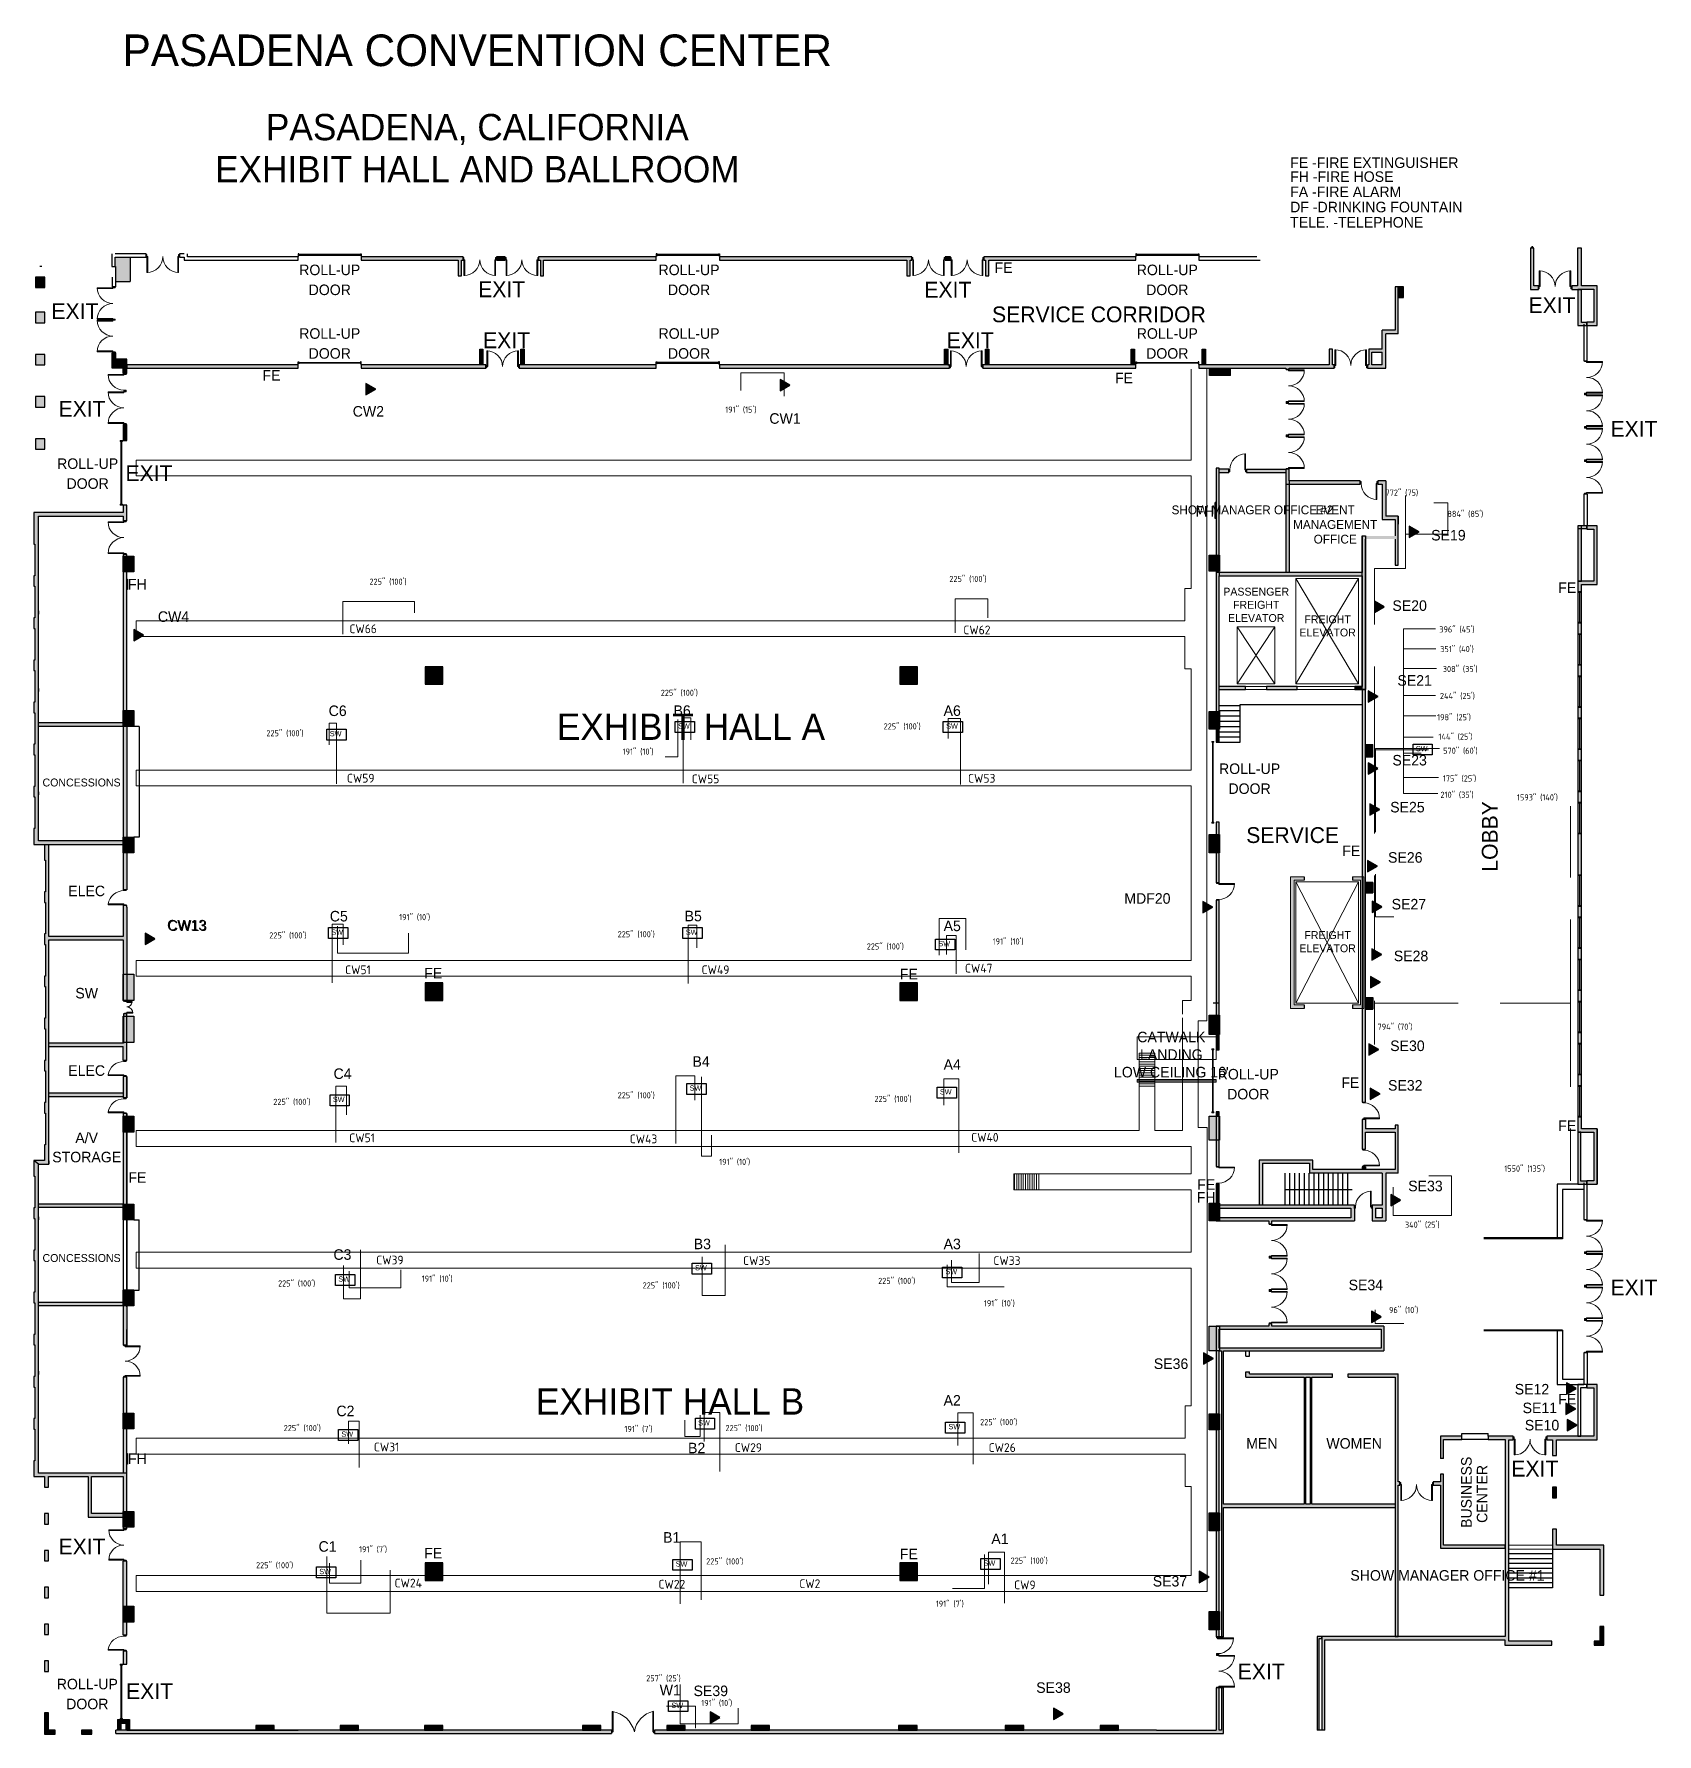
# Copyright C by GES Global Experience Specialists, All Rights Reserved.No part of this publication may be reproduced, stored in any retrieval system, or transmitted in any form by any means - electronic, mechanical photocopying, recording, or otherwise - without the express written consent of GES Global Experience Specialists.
# Model space of a CAD drawing. Header units: inches. Extents: x 812 to 4509, y -5858 to -1986.
import ezdxf
from ezdxf.enums import TextEntityAlignment as Align

# ---------------------------------------------------------------- set-up
doc = ezdxf.new("R2010")
doc.units = ezdxf.units.IN
doc.header["$LTSCALE"] = 100
doc.header["$MEASUREMENT"] = 0
doc.linetypes.add('DASHEDTINY', pattern=[2.8575, 1.905, -0.9525])
for name, color, linetype, lineweight in [('bldg_catwalk1', 1, 'CONTINUOUS', 5), ('bldg_doors', 7, 'CONTINUOUS', 18), ('bldg_elev', 9, 'CONTINUOUS', 18), ('bldg_fire', 1, 'CONTINUOUS', 18), ('bldg_glass', 7, 'CONTINUOUS', 18), ('bldg_service_corridor', 94, 'CONTINUOUS', 25), ('bldg_text', 94, 'CONTINUOUS', 25), ('bldg_text1', 94, 'CONTINUOUS', 25), ('bldg_wallint', 7, 'CONTINUOUS', 25), ('bldg_wallintsol', 7, 'CONTINUOUS', 25), ('data_location', 110, 'CONTINUOUS', 25), ('Key', 120, 'CONTINUOUS', 25), ('Switch_Location', 40, 'CONTINUOUS', 25)]:
    doc.layers.add(name, color=color, linetype=linetype, lineweight=lineweight)
for name, color, linetype in [('bldg_clmn', 9, 'CONTINUOUS'), ('bldg_doors_service', 7, 'CONTINUOUS'), ('bldg_stairs', 9, 'CONTINUOUS')]:
    doc.layers.add(name, color=color, linetype=linetype)
doc.layers.add('bldg_title', color=96, linetype='CONTINUOUS', lineweight=25, true_color=0x008000)
doc.layers.add('WIRE RUN', color=200, linetype='DASHEDTINY', lineweight=13, true_color=0xaa00ff)
doc.styles.add('bldgtx24', font='bldgtx24')
doc.styles.add('bldgtx30', font='bldgtx30')
doc.styles.add('bldgtx36', font='bldgtx36')
doc.styles.add('bldgtx48', font='bldgtx48')
doc.styles.add('iso3098', font='iso3098')
doc.styles.add('showtx24', font='showtx24')
doc.styles.add('showtx60', font='showtx60')

msp = doc.modelspace()

# ---------------------------------------------------------------- texts
at = {"layer": 'bldg_catwalk1', "insert": (3402.6, -4258.4), "char_height": 24, "width": 259.333, "attachment_point": 2, "style": 'showtx24'}
msp.add_mtext("CATWALK\\PLANDING\\PLOW CEILING 16'", dxfattribs=at)
at = {"layer": 'bldg_fire', "style": 'bldgtx24'}
for s, p in [('FE -FIRE EXTINGUISHER', (3673.2, -2278.9)), ('FH -FIRE HOSE', (3673.2, -2310.6)), ('FA -FIRE ALARM', (3673.2, -2345.2)), ('DF -DRINKING FOUNTAIN', (3673.2, -2379.9)), ('TELE. -TELEPHONE', (3673.2, -2414.6))]:
    msp.add_text(s, height=24, dxfattribs=at).set_placement(p, align=Align.MIDDLE_LEFT)
at = {"layer": 'bldg_fire', "style": 'bldgtx36'}
for s, p in [('FE', (3020.4, -2530.1)), ('FE', (1353, -2775.4)), ('FE', (3294.9, -2781.3)), ('FH', (3478.8, -3085.1)), ('FH', (1047.7, -3251.1)), ('FE', (4304.3, -3258.8)), ('FE', (3812.5, -3858.2)), ('FE', (1721.5, -4137.1)), ('FE', (2804.6, -4139.1)), ('FE', (3810.4, -4386.4)), ('FE', (4304.3, -4484.4)), ('FE', (1047.7, -4602.5)), ('FE', (3481.9, -4618.5)), ('FH', (3481.9, -4647.6)), ('FE', (4304.3, -5107.4)), ('FH', (1047.7, -5242.8)), ('FE', (1721.5, -5458.1)), ('FE', (2804.6, -5460.1))]:
    msp.add_text(s, height=24, dxfattribs=at).set_placement(p, align=Align.CENTER)
at = {"layer": 'bldg_service_corridor', "style": 'bldgtx36'}
msp.add_text('SERVICE CORRIDOR', height=36, dxfattribs=at).set_placement((3237.7, -2642.4), align=Align.CENTER)
at = {"layer": 'bldg_text'}
for s, height, style, p in [('ROLL-UP', 24, 'bldgtx30', (1485.8, -2535.1)), ('ROLL-UP', 24, 'bldgtx30', (2304.2, -2535.1)), ('ROLL-UP', 24, 'bldgtx30', (3393.4, -2535.1)), ('EXIT', 36, 'bldgtx36', (1877.4, -2585.3)), ('EXIT', 36, 'bldgtx36', (2893.6, -2586.2)), ('DOOR', 24, 'bldgtx30', (1485.8, -2580.5)), ('DOOR', 24, 'bldgtx30', (2304.2, -2580.5)), ('DOOR', 24, 'bldgtx30', (3393.4, -2580.5)), ('EXIT', 36, 'bldgtx36', (4269.6, -2621.6)), ('EXIT', 36, 'bldgtx36', (905.4, -2635.1)), ('ROLL-UP', 24, 'bldgtx30', (1485.8, -2680)), ('EXIT', 36, 'bldgtx36', (1888.5, -2701.5)), ('ROLL-UP', 24, 'bldgtx30', (2304.2, -2680)), ('EXIT', 36, 'bldgtx36', (2944.5, -2701.5)), ('ROLL-UP', 24, 'bldgtx30', (3393.4, -2680)), ('DOOR', 24, 'bldgtx30', (1485.8, -2725.4)), ('DOOR', 24, 'bldgtx30', (2304.2, -2725.4)), ('DOOR', 24, 'bldgtx30', (3393.4, -2725.4)), ('EXIT', 36, 'bldgtx36', (921.6, -2857.4)), ('EXIT', 36, 'bldgtx36', (4456.4, -2903.1)), ('ROLL-UP', 24, 'bldgtx30', (934.4, -2976.4)), ('EXIT', 36, 'bldgtx36', (1074, -3004)), ('DOOR', 24, 'bldgtx30', (934.4, -3021.8)), ('ROLL-UP', 24, 'bldgtx30', (3580.8, -3671.3)), ('CONCESSIONS', 18, 'bldgtx30', (920.6, -3699.7)), ('DOOR', 24, 'bldgtx30', (3580.8, -3716.7)), ('SERVICE', 36, 'bldgtx36', (3678.9, -3828.5)), ('ELEC', 24, 'bldgtx30', (932.2, -3949.7)), ('SW', 24, 'bldgtx36', (932.2, -4182.5)), ('ELEC', 24, 'bldgtx30', (932.2, -4358.9)), ('ROLL-UP', 24, 'bldgtx30', (3577.8, -4367.1)), ('DOOR', 24, 'bldgtx30', (3577.8, -4412.5)), ('A/V', 24, 'bldgtx30', (932.2, -4512)), ('STORAGE', 24, 'bldgtx30', (932.2, -4555.8)), ('CONCESSIONS', 18, 'bldgtx30', (920.6, -4782.8)), ('EXIT', 36, 'bldgtx36', (4456.4, -4858.8)), ('MEN', 24, 'bldgtx30', (3608.8, -5208.1)), ('WOMEN', 24, 'bldgtx30', (3819, -5208.1)), ('EXIT', 36, 'bldgtx36', (4230.5, -5271.5)), ('EXIT', 36, 'bldgtx36', (921.6, -5449.1)), ('EXIT', 36, 'bldgtx36', (3607.3, -5733.5)), ('ROLL-UP', 24, 'bldgtx30', (933.6, -5756.2)), ('EXIT', 36, 'bldgtx36', (1075.4, -5778.5)), ('DOOR', 24, 'bldgtx30', (933.6, -5801.6))]:
    msp.add_text(s, height=height, dxfattribs=dict(at, style=style)).set_placement(p, align=Align.CENTER)
for s, height, style, p in [('LOBBY', 36, 'bldgtx36', (4145.8, -3813.5)), ('BUSINESS', 24, 'bldgtx30', (4086.7, -5307.5)), ('CENTER', 24, 'bldgtx30', (4122.4, -5311.2))]:
    msp.add_text(s, height=height, rotation=90, dxfattribs=dict(at, style=style)).set_placement(p, align=Align.CENTER)
at = {"layer": 'bldg_text', "attachment_point": 2}
for s, insert, char_height, width, style in [('SHOW MANAGER OFFICE #2', (3587.4, -3059.7), 20, 371.111, 'bldgtx24'), ('EVENT\\PMANAGEMENT OFFICE', (3775.8, -3059.7), 20, 277.222, 'bldgtx24'), ('PASSENGER\\PFREIGHT\\PELEVATOR', (3595.9, -3247), 18, 136, 'bldgtx36'), ('FREIGHT\\PELEVATOR', (3758.5, -3310), 18, 120, 'bldgtx36'), ('FREIGHT\\PELEVATOR', (3758.5, -4029.3), 18, 120, 'bldgtx36'), ('SHOW MANAGER OFFICE #1', (4031.5, -5484.7), 24, 440, 'bldgtx24')]:
    msp.add_mtext(s, dxfattribs=dict(at, insert=insert, char_height=char_height, width=width, style=style))
at = {"layer": 'bldg_text1', "style": 'bldgtx36'}
for s, p in [('EXHIBIT HALL A', (2308.5, -3593.7)), ('EXHIBIT HALL B', (2260.8, -5130.5))]:
    msp.add_text(s, height=60, dxfattribs=at).set_placement(p, align=Align.CENTER)
at = {"layer": 'bldg_title', "style": 'showtx60'}
for s, height, p in [('PASADENA CONVENTION CENTER', 72, (1821.9, -2058.9)), ('PASADENA, CALIFORNIA', 60, (1821.9, -2227.8)), ('EXHIBIT HALL AND BALLROOM', 60, (1821.9, -2323.8))]:
    msp.add_text(s, height=height, dxfattribs=at).set_placement(p, align=Align.CENTER)
at = {"layer": 'data_location'}
for s, height, style, p in [('CW2', 24, 'showtx24', (1538.1, -2857.3)), ('CW1', 24, 'showtx24', (2487.1, -2873.6)), ('SE19', 24, 'showtx24', (3994.5, -3139.4)), ('SE20', 24, 'showtx24', (3906.1, -3299.8)), ('CW4', 24, 'showtx24', (1094.3, -3324.8)), ('CW66', 20, 'iso3098', (1530.6, -3350.6)), ('CW62', 20, 'iso3098', (2928.9, -3353.2)), ('SE21', 24, 'showtx24', (3917.5, -3470.2)), ('SE23', 24, 'showtx24', (3906.1, -3651.9)), ('CW59', 20, 'iso3098', (1524.9, -3690.9)), ('CW55', 20, 'iso3098', (2310.3, -3692.5)), ('CW53', 20, 'iso3098', (2939.6, -3691.1)), ('SE25', 24, 'showtx24', (3901.1, -3758.8)), ('SE26', 24, 'showtx24', (3896.2, -3873.4)), ('MDF20', 24, 'showtx24', (3295.5, -3966.8)), ('SE27', 24, 'showtx24', (3904.4, -3979.8)), ('CW13', 24, 'showtx24', (1115.3, -4027.7)), ('CW13', 24, 'showtx24', (1117.2, -4028.9)), ('CW47', 20, 'iso3098', (2932.5, -4123.7)), ('SE28', 24, 'showtx24', (3909.3, -4097.7)), ('CW51', 20, 'iso3098', (1520.8, -4127.3)), ('CW49', 20, 'iso3098', (2332.7, -4127.3)), ('SE30', 24, 'showtx24', (3901.1, -4302.4)), ('SE32', 24, 'showtx24', (3896.2, -4392.5)), ('CW51', 20, 'iso3098', (1530.2, -4510.1)), ('CW40', 20, 'iso3098', (2946.7, -4508.9)), ('CW43', 20, 'iso3098', (2169.1, -4512.5)), ('SE33', 24, 'showtx24', (3942.1, -4621.7)), ('CW39', 20, 'iso3098', (1591.6, -4788.4)), ('CW35', 20, 'iso3098', (2427.2, -4789.7)), ('CW33', 20, 'iso3098', (2997.3, -4789.7)), ('SE34', 24, 'showtx24', (3806.4, -4847.1)), ('SE36', 24, 'showtx24', (3362.7, -5026.6)), ('SE12', 24, 'showtx24', (4184.7, -5084.6)), ('SE11', 24, 'showtx24', (4202.7, -5127.2)), ('SE10', 24, 'showtx24', (4207.6, -5166.5)), ('CW31', 20, 'iso3098', (1586.2, -5214.3)), ('CW29', 20, 'iso3098', (2408.3, -5215.6)), ('CW26', 20, 'iso3098', (2986.5, -5215.6)), ('SE37', 24, 'showtx24', (3360.2, -5522)), ('CW24', 20, 'iso3098', (1633.4, -5524.2)), ('CW22', 20, 'iso3098', (2234.5, -5526.9)), ('CW2', 20, 'iso3098', (2555.2, -5525.6)), ('CW9', 20, 'iso3098', (3044.5, -5528.3)), ('SE39', 24, 'showtx24', (2314.4, -5771.7)), ('SE38', 24, 'showtx24', (3094.9, -5764.3))]:
    msp.add_text(s, height=height, dxfattribs=dict(at, style=style)).set_placement(p)
at = {"layer": 'Key', "color": 4, "style": 'iso3098'}
for s, p in [('191" (15\')', (2386.6, -2848.3)), ('772" (75)', (3890.4, -3037.4)), ('884" (85\')', (4031.3, -3085.8)), ('225" (100\')', (1576.2, -3240.2)), ('225" (100\')', (2897, -3234)), ('396" (45\')', (4012.9, -3348.9)), ('351" (40\')', (4014.9, -3393.8)), ('308" (35\')', (4020.9, -3439.2)), ('225" (100\')', (2239.7, -3493.4)), ('244" (25\')', (4014.4, -3500.5)), ('225" (100\')', (2747.2, -3569.9)), ('198" (25\')', (4008, -3549)), ('225" (100\')', (1341.5, -3585.4)), ('144" (25\')', (4011.1, -3593.2)), ('191" (10\')', (2152.8, -3627.3)), ('570" (60\')', (4021.7, -3625.4)), ('175" (25\')', (4020.9, -3688.5)), ('210" (35\')', (4015.6, -3725.7)), ('1593" (140\')', (4189.8, -3731.6)), ('191" (10\')', (1644, -4004.4)), ('225" (100\')', (2141.5, -4043.2)), ('225" (100\')', (1348.1, -4046)), ('225" (100\')', (2708.9, -4071.1)), ('191" (10\')', (2995.7, -4059.8)), ('794" (70\')', (3872.3, -4254)), ('225" (100\')', (1357.2, -4425.1)), ('225" (100\')', (2141.5, -4410.1)), ('225" (100\')', (2726.5, -4418.4)), ('191" (10\')', (2372.9, -4561.8)), ('1550" (135\')', (4160.9, -4577)), ('340" (25\')', (3934.6, -4704.9)), ('225" (100\')', (1368.1, -4838.7)), ('191" (10\')', (1695.3, -4827.8)), ('225" (100\')', (2198.3, -4843.2)), ('225" (100\')', (2734.8, -4832.9)), ('191" (10\')', (2975.7, -4884)), ('225" (100\')', (2967.2, -5154.6)), ('225" (100\')', (1380.9, -5168.2)), ('191" (7\')', (2157, -5170.2)), ('225" (100\')', (2387.1, -5168.2)), ('191" (7\')', (1552.5, -5444.3)), ('225" (100\')', (2343.2, -5471.8)), ('225" (100\')', (3036.5, -5470)), ('225" (100\')', (1317.9, -5480.5)), ('191" (7\')', (2866.1, -5568.4)), ('257" (25\')', (2206.6, -5737.9)), ('191" (10\')', (2332, -5794.3))]:
    msp.add_text(s, height=14, dxfattribs=at).set_placement(p)
at = {"layer": 'Switch_Location'}
for s, height, style, p in [('C6', 24, 'showtx24', (1483.3, -3539.3)), ('B6', 24, 'showtx24', (2268.8, -3539)), ('A6', 24, 'showtx24', (2883.9, -3539)), ('SW', 12, 'bldgtx48', (2279.2, -3568.1)), ('SW', 12, 'bldgtx48', (2889.7, -3568.1)), ('SW', 12, 'bldgtx48', (1485.9, -3585.5)), ('SW', 12, 'bldgtx48', (3959.5, -3619.6)), ('C5', 24, 'showtx24', (1485.9, -4007.2)), ('B5', 24, 'showtx24', (2294, -4006.8)), ('SW', 12, 'bldgtx48', (1489.3, -4037.6)), ('SW', 12, 'bldgtx48', (2296.7, -4037.6)), ('A5', 24, 'showtx24', (2883.9, -4029.3)), ('SW', 12, 'bldgtx48', (2872, -4063.6)), ('B4', 24, 'showtx24', (2311.9, -4338.3)), ('A4', 24, 'showtx24', (2883.9, -4345.1)), ('C4', 24, 'showtx24', (1494.5, -4365.9)), ('SW', 12, 'bldgtx48', (1492.9, -4418.4)), ('SW', 12, 'bldgtx48', (2305.4, -4392.6)), ('SW', 12, 'bldgtx48', (2875.5, -4401.3)), ('C3', 24, 'showtx24', (1494.2, -4777.9)), ('B3', 24, 'showtx24', (2314.8, -4753.8)), ('A3', 24, 'showtx24', (2883.9, -4753.8)), ('SW', 12, 'bldgtx48', (2317.9, -4801.9)), ('SW', 12, 'bldgtx48', (2888.1, -4810.6)), ('SW', 12, 'bldgtx48', (1505.4, -4827.7)), ('C2', 24, 'showtx24', (1501, -5134.1)), ('A2', 24, 'showtx24', (2883.9, -5110)), ('SW', 12, 'bldgtx48', (2324.9, -5155.2)), ('SW', 12, 'bldgtx48', (1512.3, -5181)), ('SW', 12, 'bldgtx48', (2895, -5163.9)), ('B2', 24, 'showtx24', (2301.8, -5218.6)), ('C1', 24, 'showtx24', (1460.3, -5442.8)), ('B1', 24, 'showtx24', (2244.9, -5422.2)), ('A1', 24, 'showtx24', (2992.6, -5425.5)), ('SW', 12, 'bldgtx48', (1461.9, -5493.9)), ('SW', 12, 'bldgtx48', (2273.6, -5476.6)), ('SW', 12, 'bldgtx48', (2974.9, -5474.7)), ('W1', 24, 'showtx24', (2237.3, -5769.9)), ('SW', 12, 'bldgtx48', (2264, -5798.6))]:
    msp.add_text(s, height=height, dxfattribs=dict(at, style=style)).set_placement(p)
at = {"layer": 'WIRE RUN', "style": 'iso3098'}
msp.add_text('96" (10\')', height=14, dxfattribs=at).set_placement((3898.4, -4899.1))

# ---------------------------------------------------------------- hatches: boundary and pattern name
at = {"layer": 'bldg_clmn'}
for points in [[(1015.5, -3175), (1039.5, -3175), (1039.5, -3211), (1015.5, -3211)], [(3488.5, -3173), (3512.5, -3173), (3512.5, -3209), (3488.5, -3209)], [(1743.5, -3467), (1743.5, -3427), (1703.5, -3427), (1703.5, -3467)], [(2824.5, -3467), (2824.5, -3427), (2784.5, -3427), (2784.5, -3467)], [(1015.5, -3527), (1039.5, -3527), (1039.5, -3563), (1015.5, -3563)], [(3488.5, -3529), (3512.5, -3529), (3512.5, -3569), (3488.5, -3569)], [(1015.5, -3815), (1039.5, -3815), (1039.5, -3851), (1015.5, -3851)], [(3488.5, -3809), (3512.5, -3809), (3512.5, -3851), (3488.5, -3851)], [(1015.5, -4127), (1039.5, -4127), (1039.5, -4187), (1015.5, -4187)], [(1743.5, -4187), (1743.5, -4147), (1703.5, -4147), (1703.5, -4187)], [(2824.5, -4187), (2824.5, -4147), (2784.5, -4147), (2784.5, -4187)], [(1015.5, -4223), (1039.5, -4223), (1039.5, -4283), (1015.5, -4283)], [(3488.5, -4221), (3512.5, -4221), (3512.5, -4265), (3488.5, -4265)], [(1015.5, -4451), (1039.5, -4451), (1039.5, -4487), (1015.5, -4487)], [(3488.5, -4451), (3512.5, -4451), (3512.5, -4505), (3488.5, -4505)], [(1015.5, -4651), (1039.5, -4651), (1039.5, -4687), (1015.5, -4687)], [(3488.5, -4649), (3512.5, -4649), (3512.5, -4689), (3488.5, -4689)], [(1015.5, -4847), (1039.5, -4847), (1039.5, -4883), (1015.5, -4883)], [(3488.5, -4929), (3512.5, -4929), (3512.5, -4985), (3488.5, -4985)], [(1015.5, -5127), (1039.5, -5127), (1039.5, -5163), (1015.5, -5163)], [(3488.5, -5129), (3512.5, -5129), (3512.5, -5165), (3488.5, -5165)], [(1015.5, -5351), (1039.5, -5351), (1039.5, -5387), (1015.5, -5387)], [(3488.5, -5354), (3512.5, -5354), (3512.5, -5395), (3488.5, -5395)], [(1743.5, -5508), (1743.5, -5468), (1703.5, -5468), (1703.5, -5508)], [(2824.5, -5508), (2824.5, -5468), (2784.5, -5468), (2784.5, -5508)], [(1015.5, -5567), (1039.5, -5567), (1039.5, -5603), (1015.5, -5603)], [(3488.5, -5579), (3512.5, -5579), (3512.5, -5621), (3488.5, -5621)], [(1317.5, -5849), (1359.5, -5849), (1359.5, -5839), (1317.5, -5839)], [(1509.5, -5849), (1551.5, -5849), (1551.5, -5839), (1509.5, -5839)], [(1701.5, -5849), (1743.5, -5849), (1743.5, -5839), (1701.5, -5839)], [(2061.5, -5849), (2103.5, -5849), (2103.5, -5839), (2061.5, -5839)], [(2253.5, -5849), (2295.5, -5849), (2295.5, -5839), (2253.5, -5839)], [(2445.5, -5849), (2487.5, -5849), (2487.5, -5839), (2445.5, -5839)], [(2781.5, -5849), (2823.5, -5849), (2823.5, -5839), (2781.5, -5839)], [(3024.5, -5849), (3066.5, -5849), (3066.5, -5839), (3024.5, -5839)], [(3240.5, -5849), (3282.5, -5849), (3282.5, -5839), (3240.5, -5839)]]:
    msp.add_hatch(color=256, dxfattribs=at).paths.add_polyline_path(points, flags=0)
at = {"layer": 'bldg_wallint'}
for points in [[(836.6, -2539.5), (815.6, -2539.5), (815.6, -2563.5), (836.6, -2563.5)], [(1023.5, -2726.5), (998.7, -2726.5), (998.7, -2711.7), (990.6, -2711.7), (990.6, -2747), (1015.3, -2747), (1015.3, -2759), (1023.5, -2759)]]:
    msp.add_hatch(color=256, dxfattribs=at).paths.add_polyline_path(points, flags=0)
at = {"layer": 'bldg_wallintsol'}
for points in [[(4228.6, -2473.4), (4220.5, -2473.4), (4220.5, -2567.9), (4238.6, -2567.9), (4238.6, -2559.7), (4228.6, -2559.7)], [(4336.6, -2473.4), (4327.6, -2473.4), (4327.6, -2559.7), (4314.6, -2559.7), (4314.6, -2567.9), (4336.6, -2567.9), (4336.6, -2567.2), (4365.1, -2567.2), (4365.1, -2642.2), (4348.6, -2642.2), (4348.6, -2649.7), (4372.6, -2649.7), (4372.6, -2559.7), (4336.6, -2559.7)], [(1031.4, -2494), (996.8, -2494), (996.8, -2515.6), (998.7, -2515.6), (998.7, -2549.3), (1031.4, -2549.3)], [(1789.5, -2493.7), (1781.8, -2493.7), (1557.5, -2493.7), (1557.5, -2501), (1778.2, -2501), (1778.2, -2537), (1785.5, -2537), (1785.5, -2501), (1789.5, -2501)], [(1885.5, -2493.7), (1865.5, -2493.7), (1865.5, -2501), (1885.5, -2501)], [(2229.5, -2493.7), (1969.1, -2493.7), (1961.5, -2493.7), (1961.5, -2501), (1965.5, -2501), (1965.5, -2537), (1972.7, -2537), (1972.7, -2501), (2229.5, -2501)], [(2811.5, -2493.7), (2803.8, -2493.7), (2373.5, -2493.7), (2373.5, -2501), (2800.2, -2501), (2800.2, -2537), (2807.5, -2537), (2807.5, -2501), (2811.5, -2501)], [(2899.5, -2493.7), (2887.5, -2493.7), (2887.5, -2501), (2899.5, -2501)], [(3321.5, -2493.7), (2983.1, -2493.7), (2975.5, -2493.7), (2975.5, -2501), (2979.5, -2501), (2979.5, -2537), (2986.7, -2537), (2986.7, -2501), (3321.5, -2501)], [(3931.5, -2561.9), (3919.5, -2561.9), (3919.5, -2585.9), (3931.5, -2585.9)], [(4348.6, -2643.1), (4336.6, -2643.1), (4336.6, -2567.9), (4328.5, -2567.9), (4328.5, -2649.7), (4348.6, -2649.7)], [(1834.8, -2703.7), (1827.6, -2703.7), (1827.6, -2739.7), (1834.8, -2739.7)], [(1928.3, -2703.7), (1921, -2703.7), (1921, -2739.7), (1928.3, -2739.7)], [(2893.2, -2703.7), (2886, -2703.7), (2886, -2739.7), (2893.2, -2739.7)], [(2986.7, -2703.7), (2979.5, -2703.7), (2979.5, -2739.7), (2986.7, -2739.7)], [(3318.6, -2703.7), (3311.4, -2703.7), (3311.4, -2739.7), (3318.6, -2739.7)], [(3773.2, -2739.7), (3769.5, -2739.7), (3769.5, -2703.7), (3762.3, -2703.7), (3762.3, -2739.7), (3465.5, -2739.7), (3465.5, -2747), (3663.4, -2747), (3663.4, -2749.1), (3670.7, -2749.1), (3670.7, -2747), (3769.5, -2747), (3773.2, -2747)], [(3480.1, -2703.7), (3472.8, -2703.7), (3472.8, -2739.7), (3480.1, -2739.7)], [(1413.5, -2739.7), (1023.5, -2739.7), (1023.5, -2747), (1413.5, -2747)], [(1841.5, -2739.7), (1557.5, -2739.7), (1557.5, -2747), (1841.5, -2747)], [(2229.5, -2739.7), (1917.5, -2739.7), (1917.5, -2747), (2229.5, -2747)], [(2897.5, -2739.7), (2373.5, -2739.7), (2373.5, -2747), (2897.5, -2747)], [(3321.5, -2739.7), (2973.5, -2739.7), (2973.5, -2747), (3321.5, -2747)], [(3537.5, -2763.8), (3537.5, -2747), (3489.5, -2747), (3489.5, -2763.8)], [(1023.5, -2875), (1015.3, -2875), (1015.3, -2912), (1023.5, -2912)], [(3511.7, -2975), (3504.5, -2975), (3504.5, -3039.9), (3504.5, -3173), (3511.7, -3173)], [(3832.8, -3003.9), (3670.7, -3003.9), (3670.7, -2977.1), (3663.4, -2977.1), (3663.4, -3011.2), (3832.8, -3011.2)], [(3670.7, -3011.2), (3663.4, -3011.2), (3663.4, -3212.5), (3670.7, -3212.5)], [(3891, -3003.9), (3872.8, -3003.9), (3872.8, -3011.2), (3883, -3011.2), (3883, -3091.7), (3912.2, -3091.7), (3912.2, -3128.9), (3837.4, -3128.9), (3837.4, -3136.2), (3912.2, -3136.2), (3912.2, -3195.9), (3919.5, -3195.9), (3919.5, -3183.7), (3919.5, -3084.4), (3891, -3084.4)], [(1023.5, -3823.6), (1015.3, -3823.6), (822.3, -3823.6), (822.3, -3083.9), (836.2, -3083.9), (1015.3, -3083.9), (1015.3, -3095), (1023.5, -3095), (1023.5, -3083.9), (1023.5, -3059), (1015.3, -3059), (1015.3, -3075.7), (845.2, -3075.7), (836.2, -3075.7), (812.2, -3075.7), (812.2, -3147.7), (814.2, -3147.7), (814.2, -3219.7), (812.2, -3219.7), (812.2, -3243.7), (814.2, -3243.7), (814.2, -3315.7), (812.2, -3315.7), (812.2, -3339.7), (814.2, -3339.7), (814.2, -3411.7), (812.2, -3411.7), (812.2, -3435.7), (814.2, -3435.7), (814.2, -3507.7), (812.2, -3507.7), (812.2, -3531.7), (814.2, -3531.7), (814.2, -3603.7), (812.2, -3603.7), (812.2, -3627.7), (814.2, -3627.7), (814.2, -3699.7), (812.2, -3699.7), (812.2, -3723.7), (814.2, -3723.7), (814.2, -3795.7), (812.2, -3795.7), (812.2, -3831.7), (1015.3, -3831.7), (1015.3, -3935), (1023.5, -3935)], [(3844.6, -3479), (3837.4, -3479), (3837.4, -3128.9), (3844.6, -3128.9)], [(1023.5, -3171), (1015.3, -3171), (1015.3, -3555), (822.3, -3555), (822.3, -3563), (1023.5, -3563)], [(3511.7, -3209), (3504.5, -3209), (3504.5, -3212.5), (3511.7, -3212.5)], [(3511.7, -3219.7), (3511.7, -3212.5), (3504.5, -3212.5), (3504.5, -3219.7), (3504.5, -3471.7), (3504.5, -3529), (3511.7, -3529), (3511.7, -3479), (3511.7, -3471.7)], [(3837.4, -3212.5), (3511.7, -3212.5), (3511.7, -3219.7), (3837.4, -3219.7)], [(3571.8, -3479), (3571.8, -3471.7), (3511.7, -3471.7), (3511.7, -3479)], [(3689.5, -3479), (3689.5, -3471.7), (3619.3, -3471.7), (3619.3, -3479)], [(3837.4, -3471.7), (3820.6, -3471.7), (3820.6, -3479), (3837.4, -3479)], [(3844.6, -3479), (3837.4, -3479), (3837.4, -3968.5), (3837.4, -4418.6), (3844.6, -4418.6)], [(1023.5, -3563), (1015.3, -3563), (1015.3, -3823.6), (1023.5, -3823.6)], [(3511.7, -3569), (3504.5, -3569), (3504.5, -3599), (3511.7, -3599)], [(3861.6, -3604.2), (3844.6, -3604.2), (3844.6, -3632.2), (3861.6, -3632.2)], [(3511.7, -3781), (3504.5, -3781), (3504.5, -3919), (3511.7, -3919)], [(1023.5, -3975), (1023.5, -3971), (1015.3, -3971), (1015.3, -4041.7), (846.3, -4041.7), (846.3, -3831.7), (836.2, -3831.7), (836.2, -3867.7), (838.2, -3867.7), (838.2, -3939.7), (836.2, -3939.7), (836.2, -3963.7), (838.2, -3963.7), (838.2, -4035.7), (836.2, -4035.7), (836.2, -4059.7), (838.2, -4059.7), (838.2, -4131.7), (836.2, -4131.7), (836.2, -4155.7), (838.2, -4155.7), (838.2, -4227.7), (836.2, -4227.7), (836.2, -4251.7), (838.2, -4251.7), (838.2, -4323.7), (836.2, -4323.7), (836.2, -4347.7), (838.2, -4347.7), (838.2, -4419.7), (836.2, -4419.7), (836.2, -4443.7), (838.2, -4443.7), (838.2, -4515.7), (836.2, -4515.7), (836.2, -4551.7), (812.2, -4551.7), (822.3, -4559.9), (846.3, -4559.9), (846.3, -4552.6), (846.3, -4049), (1015.3, -4049), (1015.3, -4187.9), (1023.5, -4187.9)], [(4336.6, -3807.7), (4328.5, -3807.7), (4328.5, -3900.8), (4336.6, -3900.8)], [(3704.9, -3905.2), (3674.1, -3905.2), (3674.1, -4205.2), (3704.9, -4205.2), (3704.9, -4197.2), (3682.1, -4197.2), (3682.1, -3913.2), (3704.9, -3913.2)], [(3837.4, -3905.2), (3814.9, -3905.2), (3814.9, -3913.2), (3833.1, -3913.2), (3833.1, -4197.2), (3814.9, -4197.2), (3814.9, -4205.2), (3837.4, -4205.2), (3837.4, -3968.5)], [(3861.6, -3918.2), (3844.6, -3918.2), (3844.6, -3942.2), (3861.6, -3942.2)], [(3861.6, -4180.2), (3844.6, -4180.2), (3844.6, -4207.2), (3861.6, -4207.2)], [(1023.5, -4217.9), (1016.2, -4217.9), (1016.2, -4284.7), (846.3, -4284.7), (846.3, -4291.9), (1015.3, -4291.9), (1015.3, -4324), (1023.5, -4324)], [(3511.7, -4265), (3504.5, -4265), (3504.5, -4299.7), (3511.7, -4299.7)], [(1023.5, -4360), (1015.3, -4360), (1015.3, -4409), (1023.5, -4409)], [(1015.3, -4398.4), (846.3, -4398.4), (846.3, -4405.7), (1015.3, -4405.7)], [(1023.5, -4445), (1015.3, -4445), (1015.3, -4687), (1023.5, -4687)], [(3511.7, -4441), (3504.5, -4441), (3504.5, -4451), (3511.7, -4451)], [(4372.6, -4479.7), (4336.6, -4479.7), (4336.6, -4452.8), (4328.5, -4452.8), (4328.5, -4487.2), (4365.1, -4487.2), (4365.1, -4598.2), (4348.6, -4598.2), (4348.6, -4605.7), (4372.6, -4605.7)], [(4348.6, -4599.1), (4335.1, -4599.1), (4335.1, -4487.2), (4328.5, -4487.2), (4328.5, -4605.7), (4348.6, -4605.7)], [(3511.7, -4505), (3504.5, -4505), (3504.5, -4557.7), (3504.5, -4565), (3511.7, -4565)], [(3844.6, -4566.2), (3837.4, -4566.2), (3837.4, -4572.2), (3844.6, -4572.2)], [(3511.7, -4605), (3504.5, -4605), (3504.5, -4649), (3511.7, -4649)], [(1015.3, -4651), (822.3, -4651), (822.3, -4659), (1015.3, -4659)], [(3819.8, -4653.7), (3512.5, -4653.7), (3512.5, -4660.4), (3811.8, -4660.4), (3811.8, -4682.4), (3631.7, -4682.4), (3512.5, -4682.4), (3512.5, -4689), (3624.5, -4689), (3624.5, -4695.8), (3631.7, -4695.8), (3631.7, -4689), (3819.8, -4689)], [(1015.3, -4875), (822.3, -4875), (822.3, -4883), (1015.3, -4883)], [(1023.5, -4847), (1015.3, -4847), (1015.3, -4972), (1023.5, -4972)], [(1023.5, -5045), (1015.3, -5045), (1015.3, -5263.6), (1023.5, -5263.6)], [(3919.5, -5037.4), (3805.7, -5037.4), (3805.7, -5045.4), (3912.2, -5045.4), (3912.2, -5635.6), (3919.5, -5635.6), (3919.5, -5291.2), (3923.2, -5291.2), (3923.2, -5283.9), (3919.5, -5283.9)], [(4279.5, -5187.9), (4372.6, -5187.9), (4372.6, -5061.9), (4348.6, -5061.9), (4348.6, -5069.4), (4365.1, -5069.4), (4365.1, -5179.8), (4279.5, -5179.8), (4257.5, -5179.8), (4257.5, -5187.9), (4270.5, -5187.9), (4270.5, -5223.7), (4279.5, -5223.7)], [(4181.5, -5179.8), (4124.3, -5179.8), (4124.3, -5187), (4163.3, -5187), (4163.3, -5635.6), (3745, -5635.6), (3745, -5640.2), (3745, -5849), (3752.5, -5849), (3752.5, -5643.7), (4162.5, -5643.7), (4162.5, -5655.7), (4269.5, -5655.7), (4269.5, -5646.7), (4171.5, -5646.7), (4171.5, -5635.6), (4171.5, -5187.9), (4181.5, -5187.9)], [(4064.3, -5179.8), (4015.5, -5179.8), (4015.5, -5230.5), (4022.7, -5230.5), (4022.7, -5187), (4064.3, -5187)], [(4022.7, -5283.9), (4022.7, -5266.5), (4015.5, -5266.5), (4015.5, -5283.9), (3999.2, -5283.9), (3999.2, -5291.2), (4015.5, -5291.2), (4015.5, -5435), (4163.3, -5435), (4163.3, -5427.7), (4022.7, -5427.7)], [(4279.5, -5295.7), (4270.5, -5295.7), (4270.5, -5319.7), (4279.5, -5319.7)], [(4387.5, -5427.7), (4279.5, -5427.7), (4279.5, -5391.7), (4270.5, -5391.7), (4270.5, -5427.7), (4270.5, -5436.7), (4279.5, -5436.7), (4378.5, -5436.7), (4378.5, -5541.5), (4387.5, -5541.5)], [(4387.5, -5613.5), (4378.5, -5613.5), (4378.5, -5646.7), (4365.5, -5646.7), (4365.5, -5655.7), (4387.5, -5655.7)], [(3745, -5635.6), (3734.5, -5635.6), (3734.5, -5849), (3739.1, -5849), (3739.1, -5640.2), (3745, -5640.2)], [(3521.7, -5753), (3517.1, -5753), (3517.1, -5849), (3511.7, -5849), (3511.7, -5753), (3504.5, -5753), (3504.5, -5849), (3369, -5849), (2225.5, -5849), (2225.5, -5857.1), (3369, -5857.1), (3521.7, -5857.1)], [(3521.7, -5753), (3517.1, -5753), (3517.1, -5849), (3511.7, -5849), (3511.7, -5753), (3504.5, -5753), (3504.5, -5849), (3369, -5849), (3369, -5857.1), (3521.7, -5857.1)], [(845.2, -5810), (836.2, -5810), (836.2, -5858), (860.2, -5858), (860.2, -5849), (845.2, -5849)], [(1029.5, -5825), (1002.1, -5825), (1002.1, -5849), (1010.1, -5849), (1010.1, -5833), (1021.5, -5833), (1021.5, -5849), (1029.5, -5849)], [(944.2, -5849), (920.2, -5849), (920.2, -5858), (944.2, -5858)], [(2127.5, -5849), (998.7, -5849), (998.7, -5857.1), (2127.5, -5857.1)]]:
    msp.add_hatch(color=256, dxfattribs=at).paths.add_polyline_path(points, flags=0)
h = msp.add_hatch(color=256, dxfattribs=at)
h.paths.add_polyline_path([(3891, -2668.7), (3919.5, -2668.7), (3919.5, -2561.9), (3912.2, -2561.9), (3912.2, -2660.7), (3883, -2660.7), (3883, -2703.7), (3852.8, -2703.7), (3852.8, -2739.7), (3849.2, -2739.7), (3849.2, -2747), (3852.8, -2747), (3891, -2747)], flags=0)
h.paths.add_polyline_path([(3883, -2710.4), (3883, -2739.7), (3859.4, -2739.7), (3859.4, -2710.4)], flags=0)
h = msp.add_hatch(color=256, dxfattribs=at)
h.paths.add_polyline_path([(815.6, -2643.7), (836.6, -2643.7), (836.6, -2619.7), (815.6, -2619.7)], flags=0)
h.paths.add_polyline_path([(836.6, -2907.7), (815.6, -2907.7), (815.6, -2931.7), (836.6, -2931.7)], flags=0)
h.paths.add_polyline_path([(815.6, -2835.7), (836.6, -2835.7), (836.6, -2811.7), (815.6, -2811.7)], flags=0)
h.paths.add_polyline_path([(815.6, -2739.7), (836.6, -2739.7), (836.6, -2715.7), (815.6, -2715.7)], flags=0)
h = msp.add_hatch(color=256, dxfattribs=at)
h.paths.add_polyline_path([(3663.4, -2977.1), (3573.7, -2977.1), (3573.7, -2984.4), (3663.4, -2984.4)], flags=0)
h.paths.add_polyline_path([(3533.7, -2977.1), (3511.7, -2977.1), (3511.7, -2984.4), (3533.7, -2984.4)], flags=0)
h = msp.add_hatch(color=256, dxfattribs=at)
h.paths.add_polyline_path([(4372.6, -3105.9), (4348.6, -3105.9), (4348.6, -3113.4), (4365.1, -3113.4), (4365.1, -3232.4), (4328.5, -3232.4), (4328.5, -3255.7), (4336.6, -3255.7), (4336.6, -3239.9), (4372.6, -3239.9)], flags=0)
h.paths.add_polyline_path([(4348.6, -3105.9), (4336.6, -3105.9), (4336.6, -3112.5), (4348.6, -3112.5)], flags=0)
h.paths.add_polyline_path([(4336.6, -3105.9), (4328.5, -3105.9), (4328.5, -3112.5), (4336.6, -3112.5)], flags=0)
h.paths.add_polyline_path([(4336.6, -3112.5), (4328.5, -3112.5), (4328.5, -3232.4), (4336.6, -3232.4)], flags=0)
h = msp.add_hatch(color=256, dxfattribs=at)
h.paths.add_polyline_path([(4336.6, -3327.7), (4328.5, -3327.7), (4328.5, -3351.7), (4336.6, -3351.7)], flags=0)
h.paths.add_polyline_path([(4336.6, -3423.7), (4328.5, -3423.7), (4328.5, -3447.7), (4336.6, -3447.7)], flags=0)
h.paths.add_polyline_path([(4336.6, -3519.7), (4328.5, -3519.7), (4328.5, -3543.7), (4336.6, -3543.7)], flags=0)
h.paths.add_polyline_path([(4336.6, -3615.7), (4328.5, -3615.7), (4328.5, -3639.7), (4336.6, -3639.7)], flags=0)
h.paths.add_polyline_path([(4336.6, -3711.7), (4328.5, -3711.7), (4328.5, -3735.7), (4336.6, -3735.7)], flags=0)
h = msp.add_hatch(color=256, dxfattribs=at)
h.paths.add_polyline_path([(3511.7, -3959), (3504.5, -3959), (3504.5, -3975.7), (3504.5, -4193), (3511.7, -4193)], flags=0)
h.paths.add_polyline_path([(3511.7, -4193), (3504.5, -4193), (3504.5, -4195), (3504.5, -4221), (3511.7, -4221)], flags=0)
h = msp.add_hatch(color=256, dxfattribs=at)
h.paths.add_polyline_path([(4336.6, -3972.8), (4328.5, -3972.8), (4328.5, -3996.8), (4336.6, -3996.8)], flags=0)
h.paths.add_polyline_path([(4336.6, -4068.8), (4328.5, -4068.8), (4328.5, -4092.8), (4336.6, -4092.8)], flags=0)
h.paths.add_polyline_path([(4336.6, -4164.8), (4328.5, -4164.8), (4328.5, -4188.8), (4336.6, -4188.8)], flags=0)
h.paths.add_polyline_path([(4336.6, -4260.8), (4328.5, -4260.8), (4328.5, -4284.8), (4336.6, -4284.8)], flags=0)
h.paths.add_polyline_path([(4336.6, -4356.8), (4328.5, -4356.8), (4328.5, -4380.8), (4336.6, -4380.8)], flags=0)
h = msp.add_hatch(color=256, dxfattribs=at)
h.paths.add_polyline_path([(3891, -4580.2), (3919.5, -4580.2), (3919.5, -4479.7), (3919.5, -4471.2), (3912.2, -4471.2), (3912.2, -4479.7), (3844.6, -4479.7), (3844.6, -4458.6), (3837.4, -4458.6), (3837.4, -4526.2), (3844.6, -4526.2), (3844.6, -4487), (3912.2, -4487), (3912.2, -4572.2), (3724.6, -4572.2), (3724.6, -4551.1), (3602.6, -4551.1), (3602.6, -4653.7), (3610.6, -4653.7), (3610.6, -4557.7), (3717.4, -4557.7), (3717.4, -4580.2), (3883, -4580.2), (3883, -4653.7), (3859.8, -4653.7), (3859.8, -4661), (3859.8, -4689), (3891, -4689)], flags=0)
h.paths.add_polyline_path([(3883, -4660.4), (3883, -4682.4), (3867.8, -4682.4), (3867.8, -4660.4)], flags=0)
h = msp.add_hatch(color=256, dxfattribs=at)
h.paths.add_polyline_path([(822.3, -4559.9), (812.2, -4551.7), (812.2, -4587.7), (814.2, -4587.7), (814.2, -4659.7), (812.2, -4659.7), (812.2, -4683.7), (814.2, -4683.7), (814.2, -4755.7), (812.2, -4755.7), (812.2, -4779.7), (814.2, -4779.7), (814.2, -4851.7), (812.2, -4851.7), (812.2, -4875.7), (814.2, -4875.7), (814.2, -4947.7), (812.2, -4947.7), (812.2, -4971.7), (814.2, -4971.7), (814.2, -5043.7), (812.2, -5043.7), (812.2, -5067.7), (814.2, -5067.7), (814.2, -5139.7), (812.2, -5139.7), (812.2, -5163.7), (814.2, -5163.7), (814.2, -5235.7), (812.2, -5235.7), (812.2, -5271.7), (836.2, -5271.7), (836.2, -5295.7), (845.2, -5295.7), (845.2, -5271.7), (935.2, -5271.7), (935.2, -5363.9), (1015.3, -5363.9), (1015.3, -5391), (1023.5, -5391), (1023.5, -5263.6), (943.3, -5263.6), (836.2, -5263.6), (822.3, -5263.6)], flags=0)
h.paths.add_polyline_path([(943.3, -5271.7), (1015.3, -5271.7), (1015.3, -5355.7), (943.3, -5355.7)], flags=0)
h = msp.add_hatch(color=256, dxfattribs=at)
h.paths.add_polyline_path([(3886.3, -4929), (3631.7, -4929), (3631.7, -4923.8), (3624.5, -4923.8), (3624.5, -4929), (3504.5, -4929), (3504.5, -4985.6), (3504.5, -5637), (3511.7, -5637), (3511.7, -4985.6), (3517.1, -4985.6), (3517.1, -5341.7), (3517.1, -5637), (3521.7, -5637), (3521.7, -5341.7), (3912.2, -5341.7), (3912.2, -5334.5), (3722.8, -5334.5), (3722.8, -5045.4), (3769.7, -5045.4), (3769.7, -5037.4), (3580.6, -5037.4), (3580.6, -5033.2), (3572.6, -5033.2), (3572.6, -5045.4), (3704.8, -5045.4), (3704.8, -5334.5), (3521.7, -5334.5), (3521.7, -4985.6), (3886.3, -4985.6)], flags=0)
h.paths.add_polyline_path([(3631.7, -4935.6), (3880.4, -4935.6), (3880.4, -4979), (3521.7, -4979), (3511.7, -4979), (3511.7, -4935.6)], flags=0)
h.paths.add_polyline_path([(3708.8, -5045.4), (3718.8, -5045.4), (3718.8, -5334.5), (3708.8, -5334.5)], flags=0)
h = msp.add_hatch(color=256, dxfattribs=at)
h.paths.add_polyline_path([(845.2, -5439.7), (836.2, -5439.7), (836.2, -5463.7), (845.2, -5463.7)], flags=0)
h.paths.add_polyline_path([(845.2, -5355.7), (836.2, -5355.7), (836.2, -5379.7), (845.2, -5379.7)], flags=0)
h = msp.add_hatch(color=256, dxfattribs=at)
h.paths.add_polyline_path([(1023.5, -5669), (1015.3, -5669), (1015.3, -5699), (1023.5, -5699)], flags=0)
h.paths.add_polyline_path([(1023.5, -5464), (1015.3, -5464), (1015.3, -5633), (1023.5, -5633)], flags=0)
h = msp.add_hatch(color=256, dxfattribs=at)
h.paths.add_polyline_path([(845.2, -5607.7), (836.2, -5607.7), (836.2, -5631.7), (845.2, -5631.7)], flags=0)
h.paths.add_polyline_path([(845.2, -5691.7), (836.2, -5691.7), (836.2, -5715.7), (845.2, -5715.7)], flags=0)
h.paths.add_polyline_path([(845.2, -5523.7), (836.2, -5523.7), (836.2, -5547.7), (845.2, -5547.7)], flags=0)
at = {"layer": 'data_location'}
for points in [[(1590.6, -2794.6), (1568.2, -2781.7), (1568.2, -2807.5)], [(2533.8, -2785.5), (2511.4, -2772.5), (2511.4, -2798.4)], [(3966.7, -3119.9), (3944.4, -3107), (3944.4, -3132.8)], [(3887.4, -3290.4), (3865, -3277.4), (3865, -3303.3)], [(1039.5, -3342.3), (1039.5, -3368.2), (1061.8, -3355.3)], [(3873.4, -3495.1), (3851, -3482.2), (3851, -3508)], [(3873.3, -3658.5), (3850.9, -3645.6), (3850.9, -3671.5)], [(3877.1, -3752.3), (3854.7, -3739.4), (3854.7, -3765.2)], [(3872.1, -3881), (3849.7, -3868.1), (3849.7, -3894)], [(3496.8, -3974.8), (3474.4, -3961.9), (3474.4, -3987.8)], [(3882, -3974.1), (3859.7, -3961.1), (3859.7, -3987)], [(1065.3, -4034.1), (1065.3, -4060), (1087.7, -4047)], [(3882, -4082.6), (3859.6, -4069.7), (3859.6, -4095.6)], [(3878.7, -4145.7), (3856.3, -4132.8), (3856.3, -4158.6)], [(3875, -4298.8), (3852.6, -4285.9), (3852.6, -4311.8)], [(3877.9, -4399.6), (3855.5, -4386.7), (3855.5, -4412.5)], [(3924.6, -4642.2), (3902.2, -4629.2), (3902.2, -4655.1)], [(3880.8, -4907.6), (3858.4, -4894.7), (3858.4, -4920.6)], [(3498.4, -5003), (3476, -4990), (3476, -5015.9)], [(4325, -5071.2), (4302.6, -5058.2), (4302.6, -5084.1)], [(4323.7, -5117.3), (4301.3, -5104.4), (4301.3, -5130.3)], [(4326.2, -5154.4), (4303.8, -5141.5), (4303.8, -5167.4)], [(3466.1, -5487.4), (3466.1, -5513.3), (3488.5, -5500.4)], [(2374.4, -5820.5), (2352, -5807.6), (2352, -5833.5)], [(3156.5, -5812), (3134.1, -5799.1), (3134.1, -5825)]]:
    msp.add_hatch(color=256, dxfattribs=at).paths.add_polyline_path(points, flags=0)

# ---------------------------------------------------------------- linework, layer by layer
at = {"layer": 'bldg_catwalk1', "linetype": 'CONTINUOUS', "lineweight": 5}
for p, q in [((3447.5, -2956.5), (3447.5, -2749)), ((3483.5, -4233.7), (3483.5, -2749)), ((1044.8, -2992.5), (1044.8, -2956.5)), ((1044.8, -2956.5), (3447.5, -2956.5)), ((3447.5, -2992.5), (1044.8, -2992.5)), ((3447.5, -3248.5), (3447.5, -2992.5)), ((3433.5, -3322.2), (3433.5, -3248.5)), ((3433.5, -3248.5), (3447.5, -3248.5)), ((1044.8, -3358.2), (1044.8, -3322.2)), ((1044.8, -3322.2), (3433.5, -3322.2)), ((3433.5, -3358.2), (1044.8, -3358.2)), ((3433.5, -3432), (3433.5, -3358.2)), ((3447.5, -3432), (3433.5, -3432)), ((3447.5, -3662.5), (3447.5, -3432)), ((1044.8, -3698.5), (1044.8, -3662.5)), ((1044.8, -3662.5), (3447.5, -3662.5)), ((3447.5, -3698.5), (1044.8, -3698.5)), ((3447.5, -4096), (3447.5, -3698.5)), ((1044.8, -4132), (1044.8, -4096)), ((1044.8, -4096), (3447.5, -4096)), ((3447.5, -4132), (1044.8, -4132)), ((3447.5, -4187), (3447.5, -4132)), ((3428, -4187), (3428, -4218.5)), ((3428, -4187), (3447.5, -4187)), ((3428, -4483.7), (3428, -4227)), ((3464, -4476.2), (3464, -4233.7)), ((3464, -4233.7), (3483.5, -4233.7)), ((3505, -4270.2), (3325, -4270.2)), ((3325, -4322), (3325, -4270.2)), ((3505, -4322), (3505, -4270.2)), ((3325, -4322), (3505, -4322)), ((3365, -4307), (3329, -4307)), ((3329, -4382), (3329, -4307)), ((3365, -4312), (3329, -4312)), ((3365, -4317), (3329, -4317)), ((3365, -4322), (3329, -4322)), ((3365, -4327), (3329, -4327)), ((3365, -4332), (3329, -4332)), ((3365, -4382), (3365, -4307)), ((3505, -4367), (3325, -4367)), ((3325, -4373), (3325, -4367)), ((3505, -4370), (3325, -4370)), ((3505, -4373), (3325, -4373)), ((3365, -4337), (3329, -4337)), ((3365, -4342), (3329, -4342)), ((3365, -4347), (3329, -4347)), ((3365, -4352), (3329, -4352)), ((3365, -4357), (3329, -4357)), ((3365, -4362), (3329, -4362)), ((3365, -4367), (3329, -4367)), ((3365, -4372), (3329, -4372)), ((3505, -4373), (3505, -4367)), ((3365, -4377), (3329, -4377)), ((3365, -4382), (3329, -4382)), ((3329, -4382), (3329, -4483.7)), ((3365, -4483.7), (3365, -4382)), ((1044.8, -4519.7), (1044.8, -4483.7)), ((3329, -4483.7), (1044.8, -4483.7)), ((3428, -4483.7), (3365, -4483.7)), ((3484, -4476.2), (3464, -4476.2)), ((3484, -5533.2), (3484, -4476.2)), ((3448, -4519.7), (1044.8, -4519.7)), ((3448, -4582.2), (3448, -4519.7)), ((3044, -4618.2), (3044, -4582.2)), ((3044, -4582.2), (3100.5, -4582.2)), ((3045.5, -4618.2), (3045.5, -4582.2)), ((3050.5, -4618.2), (3050.5, -4582.2)), ((3055.5, -4618.2), (3055.5, -4582.2)), ((3060.5, -4618.2), (3060.5, -4582.2)), ((3065.5, -4618.2), (3065.5, -4582.2)), ((3070.5, -4618.2), (3070.5, -4582.2)), ((3075.5, -4618.2), (3075.5, -4582.2)), ((3080.5, -4618.2), (3080.5, -4582.2)), ((3085.5, -4618.2), (3085.5, -4582.2)), ((3090.5, -4618.2), (3090.5, -4582.2)), ((3095.5, -4618.2), (3095.5, -4582.2)), ((3100.5, -4618.2), (3100.5, -4582.2)), ((3100.5, -4582.2), (3448, -4582.2)), ((3100.5, -4618.2), (3044, -4618.2)), ((3448, -4618.2), (3100.5, -4618.2)), ((3448, -4760.7), (3448, -4618.2)), ((1044.8, -4796.7), (1044.8, -4760.7)), ((3448, -4760.7), (1044.8, -4760.7)), ((3448, -4796.7), (1044.8, -4796.7)), ((3448, -5110.7), (3448, -4796.7)), ((3448, -5110.7), (3434, -5110.7)), ((3434, -5110.7), (3434, -5184.5)), ((1044.8, -5220.5), (1044.8, -5184.5)), ((1044.8, -5184.5), (3434, -5184.5)), ((3434, -5220.5), (1044.8, -5220.5)), ((3434, -5294.2), (3434, -5220.5)), ((3448, -5294.2), (3434, -5294.2)), ((3448, -5497.2), (3448, -5294.2)), ((1044.8, -5533.2), (1044.8, -5497.2)), ((1044.8, -5497.2), (3448, -5497.2)), ((3484, -5533.2), (1044.8, -5533.2))]:
    msp.add_line(p, q, dxfattribs=at)
at = {"layer": 'bldg_clmn'}
for points in [[(1015.5, -3175), (1039.5, -3175), (1039.5, -3211), (1015.5, -3211)], [(3488.5, -3173), (3512.5, -3173), (3512.5, -3209), (3488.5, -3209)], [(1743.5, -3467), (1743.5, -3427), (1703.5, -3427), (1703.5, -3467)], [(2824.5, -3467), (2824.5, -3427), (2784.5, -3427), (2784.5, -3467)], [(1015.5, -3527), (1039.5, -3527), (1039.5, -3563), (1015.5, -3563)], [(3488.5, -3529), (3512.5, -3529), (3512.5, -3569), (3488.5, -3569)], [(1015.5, -3815), (1039.5, -3815), (1039.5, -3851), (1015.5, -3851)], [(3488.5, -3809), (3512.5, -3809), (3512.5, -3851), (3488.5, -3851)], [(1015.5, -4127), (1039.5, -4127), (1039.5, -4187), (1015.5, -4187)], [(1743.5, -4187), (1743.5, -4147), (1703.5, -4147), (1703.5, -4187)], [(2824.5, -4187), (2824.5, -4147), (2784.5, -4147), (2784.5, -4187)], [(1015.5, -4223), (1039.5, -4223), (1039.5, -4283), (1015.5, -4283)], [(3488.5, -4221), (3512.5, -4221), (3512.5, -4265), (3488.5, -4265)], [(1015.5, -4451), (1039.5, -4451), (1039.5, -4487), (1015.5, -4487)], [(3488.5, -4451), (3512.5, -4451), (3512.5, -4505), (3488.5, -4505)], [(1015.5, -4651), (1039.5, -4651), (1039.5, -4687), (1015.5, -4687)], [(3488.5, -4649), (3512.5, -4649), (3512.5, -4689), (3488.5, -4689)], [(1015.5, -4847), (1039.5, -4847), (1039.5, -4883), (1015.5, -4883)], [(3488.5, -4929), (3512.5, -4929), (3512.5, -4985), (3488.5, -4985)], [(1015.5, -5127), (1039.5, -5127), (1039.5, -5163), (1015.5, -5163)], [(3488.5, -5129), (3512.5, -5129), (3512.5, -5165), (3488.5, -5165)], [(1015.5, -5351), (1039.5, -5351), (1039.5, -5387), (1015.5, -5387)], [(3488.5, -5354), (3512.5, -5354), (3512.5, -5395), (3488.5, -5395)], [(1743.5, -5508), (1743.5, -5468), (1703.5, -5468), (1703.5, -5508)], [(2824.5, -5508), (2824.5, -5468), (2784.5, -5468), (2784.5, -5508)], [(1015.5, -5567), (1039.5, -5567), (1039.5, -5603), (1015.5, -5603)], [(3488.5, -5579), (3512.5, -5579), (3512.5, -5621), (3488.5, -5621)], [(1317.5, -5849), (1359.5, -5849), (1359.5, -5839), (1317.5, -5839)], [(1509.5, -5849), (1551.5, -5849), (1551.5, -5839), (1509.5, -5839)], [(1701.5, -5849), (1743.5, -5849), (1743.5, -5839), (1701.5, -5839)], [(2061.5, -5849), (2103.5, -5849), (2103.5, -5839), (2061.5, -5839)], [(2253.5, -5849), (2295.5, -5849), (2295.5, -5839), (2253.5, -5839)], [(2445.5, -5849), (2487.5, -5849), (2487.5, -5839), (2445.5, -5839)], [(2781.5, -5849), (2823.5, -5849), (2823.5, -5839), (2781.5, -5839)], [(3024.5, -5849), (3066.5, -5849), (3066.5, -5839), (3024.5, -5839)], [(3240.5, -5849), (3282.5, -5849), (3282.5, -5839), (3240.5, -5839)]]:
    msp.add_lwpolyline(points, close=True, dxfattribs=at)
msp.add_lwpolyline([(1015.5, -3823.6), (1015.5, -3815), (1039.5, -3815), (1039.5, -3851), (1015.5, -3851), (1015.5, -3831.7)], dxfattribs=at)
at = {"layer": 'bldg_doors'}
for p, q in [((1069.5, -2487.9), (1067.5, -2487.9)), ((1067.5, -2487.9), (1067.5, -2492.9)), ((1067.5, -2492.9), (1069.5, -2492.9)), ((1069.5, -2492.9), (1069.5, -2487.9)), ((1069.5, -2492.9), (1071.5, -2492.9)), ((1069.5, -2528.9), (1069.5, -2492.9)), ((1071.5, -2492.9), (1071.5, -2528.9)), ((1141.5, -2492.9), (1139.5, -2492.9)), ((1139.5, -2492.9), (1139.5, -2528.9)), ((1141.5, -2487.9), (1143.5, -2487.9)), ((1141.5, -2492.9), (1141.5, -2487.9)), ((1141.5, -2528.9), (1141.5, -2492.9)), ((1143.5, -2492.9), (1141.5, -2492.9)), ((1143.5, -2487.9), (1143.5, -2492.9)), ((1791.5, -2494.9), (1789.5, -2494.9)), ((1789.5, -2494.9), (1789.5, -2499.9)), ((1789.5, -2499.9), (1791.5, -2499.9)), ((1791.5, -2499.9), (1791.5, -2494.9)), ((1791.5, -2499.9), (1793.5, -2499.9)), ((1791.5, -2535.9), (1791.5, -2499.9)), ((1793.5, -2499.9), (1793.5, -2535.9)), ((1863.5, -2499.9), (1861.5, -2499.9)), ((1861.5, -2499.9), (1861.5, -2535.9)), ((1863.5, -2494.9), (1865.5, -2494.9)), ((1863.5, -2499.9), (1863.5, -2494.9)), ((1863.5, -2535.9), (1863.5, -2499.9)), ((1865.5, -2499.9), (1863.5, -2499.9)), ((1865.5, -2494.9), (1865.5, -2499.9)), ((1887.5, -2494.9), (1885.5, -2494.9)), ((1885.5, -2494.9), (1885.5, -2499.9)), ((1885.5, -2499.9), (1887.5, -2499.9)), ((1887.5, -2499.9), (1887.5, -2494.9)), ((1887.5, -2499.9), (1889.5, -2499.9)), ((1887.5, -2535.9), (1887.5, -2499.9)), ((1889.5, -2499.9), (1889.5, -2535.9)), ((1959.5, -2499.9), (1957.5, -2499.9)), ((1957.5, -2499.9), (1957.5, -2535.9)), ((1959.5, -2494.9), (1961.5, -2494.9)), ((1959.5, -2499.9), (1959.5, -2494.9)), ((1959.5, -2535.9), (1959.5, -2499.9)), ((1961.5, -2499.9), (1959.5, -2499.9)), ((1961.5, -2494.9), (1961.5, -2499.9)), ((2813.5, -2494.9), (2811.5, -2494.9)), ((2811.5, -2494.9), (2811.5, -2499.9)), ((2811.5, -2499.9), (2813.5, -2499.9)), ((2813.5, -2499.9), (2813.5, -2494.9)), ((2813.5, -2499.9), (2815.5, -2499.9)), ((2813.5, -2535.9), (2813.5, -2499.9)), ((2815.5, -2499.9), (2815.5, -2535.9)), ((2885.5, -2499.9), (2883.5, -2499.9)), ((2883.5, -2499.9), (2883.5, -2535.9)), ((2885.5, -2494.9), (2887.5, -2494.9)), ((2885.5, -2499.9), (2885.5, -2494.9)), ((2885.5, -2535.9), (2885.5, -2499.9)), ((2887.5, -2499.9), (2885.5, -2499.9)), ((2887.5, -2494.9), (2887.5, -2499.9)), ((2901.5, -2494.9), (2899.5, -2494.9)), ((2899.5, -2494.9), (2899.5, -2499.9)), ((2899.5, -2499.9), (2901.5, -2499.9)), ((2901.5, -2499.9), (2901.5, -2494.9)), ((2901.5, -2499.9), (2903.5, -2499.9)), ((2901.5, -2535.9), (2901.5, -2499.9)), ((2903.5, -2499.9), (2903.5, -2535.9)), ((2973.5, -2499.9), (2971.5, -2499.9)), ((2971.5, -2499.9), (2971.5, -2535.9)), ((2973.5, -2494.9), (2975.5, -2494.9)), ((2973.5, -2499.9), (2973.5, -2494.9)), ((2973.5, -2535.9), (2973.5, -2499.9)), ((2975.5, -2499.9), (2973.5, -2499.9)), ((2975.5, -2494.9), (2975.5, -2499.9)), ((1071.5, -2528.9), (1069.5, -2528.9)), ((1139.5, -2528.9), (1141.5, -2528.9)), ((1793.5, -2535.9), (1791.5, -2535.9)), ((1861.5, -2535.9), (1863.5, -2535.9)), ((1889.5, -2535.9), (1887.5, -2535.9)), ((1957.5, -2535.9), (1959.5, -2535.9)), ((2815.5, -2535.9), (2813.5, -2535.9)), ((2883.5, -2535.9), (2885.5, -2535.9)), ((2903.5, -2535.9), (2901.5, -2535.9)), ((2971.5, -2535.9), (2973.5, -2535.9)), ((4242.6, -2525.3), (4240.6, -2525.3)), ((4240.6, -2525.3), (4240.6, -2561.3)), ((4242.6, -2561.3), (4242.6, -2525.3)), ((4310.6, -2561.3), (4310.6, -2525.3)), ((4310.6, -2525.3), (4312.6, -2525.3)), ((4312.6, -2525.3), (4312.6, -2561.3)), ((956.1, -2565.7), (956.1, -2563.7)), ((956.1, -2563.7), (992.1, -2563.7)), ((992.1, -2565.7), (956.1, -2565.7)), ((997.1, -2561.7), (992.1, -2561.7)), ((992.1, -2561.7), (992.1, -2563.7)), ((997.1, -2561.7), (992.1, -2561.7)), ((992.1, -2561.7), (992.1, -2563.7)), ((992.1, -2563.7), (997.1, -2563.7)), ((992.1, -2563.7), (992.1, -2565.7)), ((992.1, -2563.7), (997.1, -2563.7)), ((997.1, -2563.7), (997.1, -2561.7)), ((997.1, -2563.7), (997.1, -2561.7)), ((4238.6, -2566.3), (4238.6, -2561.3)), ((4238.6, -2561.3), (4240.6, -2561.3)), ((4240.6, -2566.3), (4238.6, -2566.3)), ((4240.6, -2561.3), (4242.6, -2561.3)), ((4240.6, -2561.3), (4240.6, -2566.3)), ((4312.6, -2561.3), (4310.6, -2561.3)), ((4314.6, -2561.3), (4312.6, -2561.3)), ((4312.6, -2561.3), (4312.6, -2566.3)), ((4312.6, -2566.3), (4314.6, -2566.3)), ((4314.6, -2566.3), (4314.6, -2561.3)), ((992.1, -2633.7), (956.1, -2633.7)), ((956.1, -2633.7), (956.1, -2635.7)), ((956.1, -2635.7), (992.1, -2635.7)), ((956.1, -2639.7), (956.1, -2637.7)), ((956.1, -2637.7), (992.1, -2637.7)), ((992.1, -2639.7), (956.1, -2639.7)), ((992.1, -2635.7), (992.1, -2633.7)), ((992.1, -2637.7), (992.1, -2635.7)), ((992.1, -2635.7), (997.1, -2635.7)), ((997.1, -2635.7), (992.1, -2635.7)), ((992.1, -2635.7), (992.1, -2637.7)), ((997.1, -2637.7), (992.1, -2637.7)), ((992.1, -2637.7), (992.1, -2639.7)), ((992.1, -2637.7), (997.1, -2637.7)), ((997.1, -2635.7), (997.1, -2637.7)), ((997.1, -2637.7), (997.1, -2635.7)), ((992.1, -2707.7), (956.1, -2707.7)), ((956.1, -2707.7), (956.1, -2709.7)), ((956.1, -2709.7), (992.1, -2709.7)), ((992.1, -2709.7), (992.1, -2707.7)), ((992.1, -2711.7), (992.1, -2709.7)), ((992.1, -2711.7), (992.1, -2709.7)), ((992.1, -2709.7), (997.1, -2709.7)), ((997.1, -2709.7), (997.1, -2711.7)), ((997.1, -2709.7), (997.1, -2711.7)), ((1845.5, -2707.4), (1843.5, -2707.4)), ((1843.5, -2707.4), (1843.5, -2743.4)), ((1845.5, -2743.4), (1845.5, -2707.4)), ((1913.5, -2743.4), (1913.5, -2707.4)), ((1913.5, -2707.4), (1915.5, -2707.4)), ((1915.5, -2707.4), (1915.5, -2743.4)), ((2901.5, -2707.4), (2899.5, -2707.4)), ((2899.5, -2707.4), (2899.5, -2743.4)), ((2901.5, -2743.4), (2901.5, -2707.4)), ((2969.5, -2743.4), (2969.5, -2707.4)), ((2969.5, -2707.4), (2971.5, -2707.4)), ((2971.5, -2707.4), (2971.5, -2743.4)), ((3777.2, -2704.9), (3775.2, -2704.9)), ((3775.2, -2704.9), (3775.2, -2740.9)), ((3777.2, -2740.9), (3777.2, -2704.9)), ((3845.2, -2740.9), (3845.2, -2704.9)), ((3845.2, -2704.9), (3847.2, -2704.9)), ((3847.2, -2704.9), (3847.2, -2740.9)), ((997.1, -2711.7), (992.1, -2711.7)), ((997.1, -2711.7), (992.1, -2711.7)), ((1843.5, -2740.9), (1841.5, -2740.9)), ((1841.5, -2740.9), (1841.5, -2745.9)), ((1841.5, -2745.9), (1843.5, -2745.9)), ((1843.5, -2745.9), (1843.5, -2740.9)), ((1843.5, -2743.4), (1845.5, -2743.4)), ((1915.5, -2743.4), (1913.5, -2743.4)), ((1915.5, -2740.9), (1917.5, -2740.9)), ((1915.5, -2745.9), (1915.5, -2740.9)), ((1917.5, -2745.9), (1915.5, -2745.9)), ((1917.5, -2740.9), (1917.5, -2745.9)), ((2899.5, -2740.9), (2897.5, -2740.9)), ((2897.5, -2740.9), (2897.5, -2745.9)), ((2897.5, -2745.9), (2899.5, -2745.9)), ((2899.5, -2745.9), (2899.5, -2740.9)), ((2899.5, -2743.4), (2901.5, -2743.4)), ((2971.5, -2743.4), (2969.5, -2743.4)), ((2971.5, -2740.9), (2973.5, -2740.9)), ((2971.5, -2745.9), (2971.5, -2740.9)), ((2973.5, -2745.9), (2971.5, -2745.9)), ((2973.5, -2740.9), (2973.5, -2745.9)), ((3664.5, -2751.1), (3664.5, -2749.1)), ((3664.5, -2749.1), (3669.5, -2749.1)), ((3669.5, -2749.1), (3669.5, -2751.1)), ((3773.2, -2745.9), (3773.2, -2740.9)), ((3773.2, -2740.9), (3775.2, -2740.9)), ((3775.2, -2745.9), (3773.2, -2745.9)), ((3775.2, -2740.9), (3777.2, -2740.9)), ((3775.2, -2740.9), (3775.2, -2745.9)), ((3847.2, -2740.9), (3845.2, -2740.9)), ((3849.2, -2740.9), (3847.2, -2740.9)), ((3847.2, -2740.9), (3847.2, -2745.9)), ((3847.2, -2745.9), (3849.2, -2745.9)), ((3849.2, -2745.9), (3849.2, -2740.9)), ((4343.4, -2731.9), (4343.4, -2729.9)), ((4343.4, -2729.9), (4348.4, -2729.9)), ((4348.4, -2731.9), (4343.4, -2731.9)), ((4348.4, -2729.9), (4348.4, -2731.9)), ((4348.4, -2731.9), (4348.4, -2733.9)), ((4384.4, -2731.9), (4348.4, -2731.9)), ((4348.4, -2733.9), (4384.4, -2733.9)), ((4384.4, -2733.9), (4384.4, -2731.9)), ((980.9, -2763), (980.9, -2761)), ((980.9, -2761), (1016.9, -2761)), ((1016.9, -2763), (980.9, -2763)), ((1021.9, -2759), (1016.9, -2759)), ((1016.9, -2759), (1016.9, -2761)), ((1016.9, -2761), (1021.9, -2761)), ((1016.9, -2761), (1016.9, -2763)), ((1021.9, -2761), (1021.9, -2759)), ((3669.5, -2751.1), (3664.5, -2751.1)), ((3669.5, -2751.1), (3669.5, -2753.1)), ((3705.5, -2751.1), (3669.5, -2751.1)), ((3669.5, -2753.1), (3705.5, -2753.1)), ((3705.5, -2753.1), (3705.5, -2751.1)), ((980.9, -2803), (980.9, -2801)), ((980.9, -2801), (1016.9, -2801)), ((1016.9, -2803), (980.9, -2803)), ((1016.9, -2799), (1016.9, -2797)), ((1016.9, -2797), (1021.9, -2797)), ((1021.9, -2797), (1016.9, -2797)), ((1016.9, -2797), (1016.9, -2799)), ((1016.9, -2801), (1016.9, -2799)), ((1016.9, -2799), (1021.9, -2799)), ((1021.9, -2799), (1016.9, -2799)), ((1016.9, -2799), (1016.9, -2801)), ((1021.9, -2799), (1016.9, -2799)), ((1016.9, -2799), (1021.9, -2799)), ((1021.9, -2801), (1016.9, -2801)), ((1016.9, -2801), (1016.9, -2803)), ((1016.9, -2801), (1021.9, -2801)), ((1021.9, -2797), (1021.9, -2799)), ((1021.9, -2799), (1021.9, -2797)), ((1021.9, -2799), (1021.9, -2801)), ((1021.9, -2801), (1021.9, -2799)), ((3664.5, -2823.1), (3664.5, -2825.1)), ((3669.5, -2823.1), (3664.5, -2823.1)), ((3664.5, -2827.1), (3664.5, -2825.1)), ((3664.5, -2825.1), (3669.5, -2825.1)), ((3664.5, -2825.1), (3669.5, -2825.1)), ((3669.5, -2823.1), (3669.5, -2821.1)), ((3669.5, -2821.1), (3705.5, -2821.1)), ((3705.5, -2823.1), (3669.5, -2823.1)), ((3669.5, -2825.1), (3669.5, -2823.1)), ((3669.5, -2825.1), (3669.5, -2827.1)), ((3705.5, -2821.1), (3705.5, -2823.1)), ((4343.4, -2803.9), (4343.4, -2805.9)), ((4348.4, -2803.9), (4343.4, -2803.9)), ((4343.4, -2807.9), (4343.4, -2805.9)), ((4343.4, -2805.9), (4348.4, -2805.9)), ((4343.4, -2805.9), (4348.4, -2805.9)), ((4348.4, -2807.9), (4343.4, -2807.9)), ((4348.4, -2803.9), (4348.4, -2801.9)), ((4348.4, -2801.9), (4384.4, -2801.9)), ((4384.4, -2803.9), (4348.4, -2803.9)), ((4348.4, -2805.9), (4348.4, -2803.9)), ((4348.4, -2805.9), (4348.4, -2807.9)), ((4348.4, -2807.9), (4348.4, -2809.9)), ((4384.4, -2807.9), (4348.4, -2807.9)), ((4348.4, -2809.9), (4384.4, -2809.9)), ((4384.4, -2801.9), (4384.4, -2803.9)), ((4384.4, -2809.9), (4384.4, -2807.9)), ((3669.5, -2827.1), (3664.5, -2827.1)), ((3669.5, -2827.1), (3669.5, -2829.1)), ((3705.5, -2827.1), (3669.5, -2827.1)), ((3669.5, -2829.1), (3705.5, -2829.1)), ((3705.5, -2829.1), (3705.5, -2827.1)), ((1016.9, -2871), (980.9, -2871)), ((980.9, -2871), (980.9, -2873)), ((980.9, -2873), (1016.9, -2873)), ((1016.9, -2873), (1016.9, -2871)), ((1016.9, -2875), (1016.9, -2873)), ((1016.9, -2873), (1021.9, -2873)), ((1016.9, -2875), (1016.9, -2873)), ((1016.9, -2875), (1016.9, -2873)), ((1016.9, -2873), (1021.9, -2873)), ((1021.9, -2875), (1016.9, -2875)), ((1021.9, -2875), (1016.9, -2875)), ((1021.9, -2875), (1016.9, -2875)), ((1021.9, -2873), (1021.9, -2875)), ((1021.9, -2873), (1021.9, -2875)), ((1021.9, -2873), (1021.9, -2875)), ((3664.5, -2899.1), (3664.5, -2901.1)), ((3669.5, -2899.1), (3664.5, -2899.1)), ((3664.5, -2901.1), (3669.5, -2901.1)), ((3664.5, -2903.1), (3664.5, -2901.1)), ((3664.5, -2901.1), (3669.5, -2901.1)), ((3669.5, -2903.1), (3664.5, -2903.1)), ((3669.5, -2899.1), (3669.5, -2897.1)), ((3669.5, -2897.1), (3705.5, -2897.1)), ((3705.5, -2899.1), (3669.5, -2899.1)), ((3669.5, -2901.1), (3669.5, -2899.1)), ((3669.5, -2901.1), (3669.5, -2903.1)), ((3669.5, -2903.1), (3669.5, -2905.1)), ((3705.5, -2903.1), (3669.5, -2903.1)), ((3705.5, -2897.1), (3705.5, -2899.1)), ((3705.5, -2905.1), (3705.5, -2903.1)), ((4343.4, -2879.9), (4343.4, -2881.9)), ((4348.4, -2879.9), (4343.4, -2879.9)), ((4343.4, -2881.9), (4348.4, -2881.9)), ((4343.4, -2883.9), (4343.4, -2881.9)), ((4343.4, -2881.9), (4348.4, -2881.9)), ((4348.4, -2883.9), (4343.4, -2883.9)), ((4348.4, -2879.9), (4348.4, -2877.9)), ((4348.4, -2877.9), (4384.4, -2877.9)), ((4384.4, -2879.9), (4348.4, -2879.9)), ((4348.4, -2881.9), (4348.4, -2879.9)), ((4348.4, -2881.9), (4348.4, -2883.9)), ((4348.4, -2883.9), (4348.4, -2885.9)), ((4384.4, -2883.9), (4348.4, -2883.9)), ((4348.4, -2885.9), (4384.4, -2885.9)), ((4384.4, -2877.9), (4384.4, -2879.9)), ((4384.4, -2885.9), (4384.4, -2883.9)), ((1008.4, -2914), (1008.4, -2912)), ((1008.4, -2912), (1013.4, -2912)), ((1013.4, -2914), (1008.4, -2914)), ((1011.9, -2914), (1009.9, -2914)), ((1009.9, -2914), (1009.9, -3057)), ((1011.9, -3057), (1011.9, -2914)), ((1013.4, -2912), (1013.4, -2914)), ((3570, -2978.2), (3570, -2942.2)), ((3570, -2942.2), (3571.7, -2942.2)), ((3571.7, -2942.2), (3571.7, -2978.2)), ((3669.5, -2905.1), (3705.5, -2905.1)), ((3533.7, -2983.2), (3533.7, -2978.2)), ((3533.7, -2978.2), (3535.7, -2978.2)), ((3535.7, -2978.2), (3535.7, -2983.2)), ((3571.7, -2978.2), (3570, -2978.2)), ((3573.7, -2978.2), (3571.7, -2978.2)), ((3571.7, -2978.2), (3571.7, -2983.2)), ((3573.7, -2983.2), (3573.7, -2978.2)), ((3664.5, -2975.1), (3664.5, -2977.1)), ((3669.5, -2975.1), (3664.5, -2975.1)), ((3664.5, -2977.1), (3669.5, -2977.1)), ((3669.5, -2975.1), (3669.5, -2973.1)), ((3669.5, -2973.1), (3705.5, -2973.1)), ((3669.5, -2977.1), (3669.5, -2975.1)), ((3705.5, -2975.1), (3669.5, -2975.1)), ((3705.5, -2973.1), (3705.5, -2975.1)), ((4343.4, -2955.9), (4343.4, -2957.9)), ((4348.4, -2955.9), (4343.4, -2955.9)), ((4343.4, -2957.9), (4348.4, -2957.9)), ((4343.4, -2957.9), (4348.4, -2957.9)), ((4343.4, -2959.9), (4343.4, -2957.9)), ((4343.4, -2957.9), (4348.4, -2957.9)), ((4348.4, -2959.9), (4343.4, -2959.9)), ((4348.4, -2955.9), (4348.4, -2953.9)), ((4348.4, -2953.9), (4384.4, -2953.9)), ((4348.4, -2957.9), (4348.4, -2955.9)), ((4384.4, -2955.9), (4348.4, -2955.9)), ((4348.4, -2957.9), (4348.4, -2959.9)), ((4348.4, -2959.9), (4348.4, -2961.9)), ((4384.4, -2959.9), (4348.4, -2959.9)), ((4348.4, -2961.9), (4384.4, -2961.9)), ((4384.4, -2953.9), (4384.4, -2955.9)), ((4384.4, -2961.9), (4384.4, -2959.9)), ((3535.7, -2983.2), (3533.7, -2983.2)), ((3571.7, -2983.2), (3573.7, -2983.2)), ((3834.8, -3005), (3832.8, -3005)), ((3832.8, -3005), (3832.8, -3010)), ((3832.8, -3010), (3834.8, -3010)), ((3834.8, -3010), (3834.8, -3005)), ((3870.8, -3010), (3869.1, -3010)), ((3869.1, -3010), (3869.1, -3046)), ((3870.8, -3005), (3872.8, -3005)), ((3870.8, -3010), (3870.8, -3005)), ((3872.8, -3010), (3870.8, -3010)), ((3870.8, -3046), (3870.8, -3010)), ((3872.8, -3005), (3872.8, -3010)), ((1008.4, -3057), (1008.4, -3059)), ((1013.4, -3057), (1008.4, -3057)), ((1008.4, -3059), (1013.4, -3059)), ((1009.9, -3057), (1011.9, -3057)), ((1013.4, -3059), (1013.4, -3057)), ((3869.1, -3046), (3870.8, -3046)), ((4343.4, -3031.9), (4343.4, -3033.9)), ((4348.4, -3031.9), (4343.4, -3031.9)), ((4343.4, -3033.9), (4348.4, -3033.9)), ((4348.4, -3031.9), (4348.4, -3029.9)), ((4348.4, -3029.9), (4384.4, -3029.9)), ((4348.4, -3033.9), (4348.4, -3031.9)), ((4384.4, -3031.9), (4348.4, -3031.9)), ((4384.4, -3029.9), (4384.4, -3031.9)), ((980.9, -3098.7), (980.9, -3097)), ((980.9, -3097), (1016.9, -3097)), ((1021.9, -3095), (1016.9, -3095)), ((1021.9, -3095), (1016.9, -3095)), ((1016.9, -3095), (1016.9, -3097)), ((1021.9, -3095), (1016.9, -3095)), ((1021.9, -3095), (1016.9, -3095)), ((1016.9, -3095), (1016.9, -3097)), ((1016.9, -3097), (1021.9, -3097)), ((1016.9, -3097), (1016.9, -3098.7)), ((1016.9, -3097), (1021.9, -3097)), ((1021.9, -3097), (1021.9, -3095)), ((1021.9, -3097), (1021.9, -3095)), ((1016.9, -3098.7), (980.9, -3098.7)), ((1016.9, -3167.2), (980.9, -3167.2)), ((980.9, -3167.2), (980.9, -3169)), ((980.9, -3169), (1016.9, -3169)), ((1016.9, -3169), (1016.9, -3167.2)), ((1016.9, -3171), (1016.9, -3169)), ((1016.9, -3169), (1021.9, -3169)), ((1021.9, -3171), (1016.9, -3171)), ((1021.9, -3169), (1021.9, -3171)), ((3499.7, -3597), (3494.7, -3597)), ((3494.7, -3597), (3494.7, -3599)), ((3494.7, -3599), (3499.7, -3599)), ((3498.2, -3599), (3496.2, -3599)), ((3496.2, -3599), (3496.2, -3781)), ((3498.2, -3781), (3498.2, -3599)), ((3499.7, -3599), (3499.7, -3597)), ((3494.7, -3783), (3494.7, -3781)), ((3494.7, -3781), (3499.7, -3781)), ((3499.7, -3783), (3494.7, -3783)), ((3496.2, -3781), (3498.2, -3781)), ((3499.7, -3781), (3499.7, -3783)), ((1021.9, -3935), (1016.9, -3935)), ((1021.9, -3935), (1016.9, -3935)), ((1016.9, -3935), (1016.9, -3937)), ((1021.9, -3935), (1016.9, -3935)), ((1016.9, -3937), (1021.9, -3937)), ((1021.9, -3937), (1021.9, -3935)), ((3505.6, -3921), (3505.6, -3919)), ((3505.6, -3919), (3510.6, -3919)), ((3510.6, -3921), (3505.6, -3921)), ((3510.6, -3919), (3510.6, -3921)), ((3510.6, -3921), (3510.6, -3922.7)), ((3546.6, -3921), (3510.6, -3921)), ((3510.6, -3922.7), (3546.6, -3922.7)), ((3546.6, -3922.7), (3546.6, -3921)), ((1016.9, -3967.2), (980.9, -3967.2)), ((980.9, -3967.2), (980.9, -3969)), ((980.9, -3969), (1016.9, -3969)), ((1016.9, -3969), (1016.9, -3967.2)), ((1016.9, -3971), (1016.9, -3969)), ((1016.9, -3969), (1021.9, -3969)), ((1021.9, -3971), (1016.9, -3971)), ((1021.9, -3969), (1021.9, -3971)), ((3505.6, -3957), (3505.6, -3959)), ((3510.6, -3957), (3505.6, -3957)), ((3505.6, -3959), (3510.6, -3959)), ((3510.6, -3959), (3510.6, -3957)), ((1018.5, -4189.9), (1018.5, -4187.9)), ((1018.5, -4187.9), (1023.5, -4187.9)), ((1023.5, -4189.9), (1018.5, -4189.9)), ((1018.5, -4215.9), (1018.5, -4217.9)), ((1023.5, -4215.9), (1018.5, -4215.9)), ((1018.5, -4217.9), (1023.5, -4217.9)), ((1023.5, -4187.9), (1023.5, -4189.9)), ((1023.5, -4191.9), (1023.5, -4189.9)), ((1023.5, -4189.9), (1035.5, -4189.9)), ((1035.5, -4191.9), (1023.5, -4191.9)), ((1023.5, -4215.9), (1023.5, -4213.9)), ((1023.5, -4213.9), (1037.5, -4213.9)), ((1023.5, -4217.9), (1023.5, -4215.9)), ((1037.5, -4215.9), (1023.5, -4215.9)), ((1035.5, -4189.9), (1035.5, -4191.9)), ((1037.5, -4213.9), (1037.5, -4215.9)), ((3499.7, -4297.7), (3494.7, -4297.7)), ((3494.7, -4297.7), (3494.7, -4299.7)), ((3499.7, -4299.7), (3499.7, -4297.7)), ((1021.9, -4324), (1016.9, -4324)), ((1021.9, -4324), (1016.9, -4324)), ((1016.9, -4324), (1016.9, -4326)), ((1021.9, -4324), (1016.9, -4324)), ((1016.9, -4326), (1021.9, -4326)), ((1021.9, -4326), (1021.9, -4324)), ((3494.7, -4299.7), (3499.7, -4299.7)), ((3498.2, -4299.7), (3496.2, -4299.7)), ((3496.2, -4299.7), (3496.2, -4441)), ((3498.2, -4441), (3498.2, -4299.7)), ((1016.9, -4356.2), (980.9, -4356.2)), ((980.9, -4356.2), (980.9, -4358)), ((980.9, -4358), (1016.9, -4358)), ((1016.9, -4358), (1016.9, -4356.2)), ((1016.9, -4360), (1016.9, -4358)), ((1016.9, -4358), (1021.9, -4358)), ((1021.9, -4360), (1016.9, -4360)), ((1021.9, -4358), (1021.9, -4360)), ((1021.9, -4409), (1016.9, -4409)), ((1021.9, -4409), (1016.9, -4409)), ((1016.9, -4409), (1016.9, -4411)), ((1021.9, -4409), (1016.9, -4409)), ((1016.9, -4411), (1021.9, -4411)), ((1021.9, -4411), (1021.9, -4409)), ((1016.9, -4441.2), (980.9, -4441.2)), ((980.9, -4441.2), (980.9, -4443)), ((980.9, -4443), (1016.9, -4443)), ((1016.9, -4443), (1016.9, -4441.2)), ((1016.9, -4445), (1016.9, -4443)), ((1016.9, -4443), (1021.9, -4443)), ((1021.9, -4445), (1016.9, -4445)), ((1021.9, -4443), (1021.9, -4445)), ((3494.7, -4443), (3494.7, -4441)), ((3494.7, -4441), (3499.7, -4441)), ((3499.7, -4443), (3494.7, -4443)), ((3496.2, -4441), (3498.2, -4441)), ((3499.7, -4441), (3499.7, -4443)), ((3843.5, -4418.6), (3838.5, -4418.6)), ((3838.5, -4418.6), (3838.5, -4420.6)), ((3838.5, -4420.6), (3843.5, -4420.6)), ((3843.5, -4420.6), (3843.5, -4418.6)), ((3838.5, -4458.6), (3838.5, -4456.6)), ((3838.5, -4456.6), (3843.5, -4456.6)), ((3843.5, -4458.6), (3838.5, -4458.6)), ((3841, -4456.6), (3841, -4454.8)), ((3841, -4454.8), (3877, -4454.8)), ((3877, -4456.6), (3841, -4456.6)), ((3843.5, -4456.6), (3843.5, -4458.6)), ((3877, -4454.8), (3877, -4456.6)), ((3843.5, -4526.2), (3838.5, -4526.2)), ((3838.5, -4526.2), (3838.5, -4528.2)), ((3838.5, -4528.2), (3843.5, -4528.2)), ((3843.5, -4528.2), (3843.5, -4526.2)), ((3505.6, -4567), (3505.6, -4565)), ((3505.6, -4565), (3510.6, -4565)), ((3510.6, -4567), (3505.6, -4567)), ((3510.6, -4565), (3510.6, -4567)), ((3510.6, -4567), (3510.6, -4568.7)), ((3546.6, -4567), (3510.6, -4567)), ((3510.6, -4568.7), (3546.6, -4568.7)), ((3546.6, -4568.7), (3546.6, -4567)), ((3838.5, -4566.2), (3838.5, -4564.2)), ((3838.5, -4564.2), (3843.5, -4564.2)), ((3843.5, -4566.2), (3838.5, -4566.2)), ((3841, -4564.2), (3841, -4562.5)), ((3841, -4562.5), (3877, -4562.5)), ((3877, -4564.2), (3841, -4564.2)), ((3843.5, -4564.2), (3843.5, -4566.2)), ((3877, -4562.5), (3877, -4564.2)), ((3505.6, -4603), (3505.6, -4605)), ((3510.6, -4603), (3505.6, -4603)), ((3505.6, -4605), (3510.6, -4605)), ((3510.6, -4605), (3510.6, -4603)), ((3856.1, -4657.4), (3856.1, -4621.4)), ((3856.1, -4621.4), (3857.8, -4621.4)), ((3857.8, -4621.4), (3857.8, -4657.4)), ((3821.8, -4654.9), (3819.8, -4654.9)), ((3819.8, -4654.9), (3819.8, -4659.9)), ((3819.8, -4659.9), (3821.8, -4659.9)), ((3821.8, -4659.9), (3821.8, -4654.9)), ((3857.8, -4657.4), (3856.1, -4657.4)), ((3857.8, -4654.9), (3859.8, -4654.9)), ((3857.8, -4659.9), (3857.8, -4654.9)), ((3859.8, -4659.9), (3857.8, -4659.9)), ((3859.8, -4654.9), (3859.8, -4659.9)), ((3625.6, -4697.8), (3625.6, -4695.8)), ((3625.6, -4695.8), (3630.6, -4695.8)), ((3630.6, -4697.8), (3625.6, -4697.8)), ((3630.6, -4695.8), (3630.6, -4697.8)), ((3630.6, -4697.8), (3630.6, -4699.8)), ((3666.6, -4697.8), (3630.6, -4697.8)), ((3630.6, -4699.8), (3666.6, -4699.8)), ((3666.6, -4699.8), (3666.6, -4697.8)), ((4343.4, -4687.9), (4343.4, -4685.9)), ((4343.4, -4685.9), (4348.4, -4685.9)), ((4348.4, -4687.9), (4343.4, -4687.9)), ((4348.4, -4685.9), (4348.4, -4687.9)), ((4348.4, -4687.9), (4348.4, -4689.9)), ((4384.4, -4687.9), (4348.4, -4687.9)), ((4348.4, -4689.9), (4384.4, -4689.9)), ((4384.4, -4689.9), (4384.4, -4687.9)), ((4343.4, -4759.9), (4343.4, -4761.9)), ((4348.4, -4759.9), (4343.4, -4759.9)), ((4343.4, -4763.9), (4343.4, -4761.9)), ((4343.4, -4761.9), (4348.4, -4761.9)), ((4343.4, -4761.9), (4348.4, -4761.9)), ((4348.4, -4759.9), (4348.4, -4757.9)), ((4348.4, -4757.9), (4384.4, -4757.9)), ((4384.4, -4759.9), (4348.4, -4759.9)), ((4348.4, -4761.9), (4348.4, -4759.9)), ((4348.4, -4761.9), (4348.4, -4763.9)), ((4384.4, -4757.9), (4384.4, -4759.9)), ((3625.6, -4769.8), (3625.6, -4771.8)), ((3630.6, -4769.8), (3625.6, -4769.8)), ((3625.6, -4773.8), (3625.6, -4771.8)), ((3625.6, -4771.8), (3630.6, -4771.8)), ((3625.6, -4771.8), (3630.6, -4771.8)), ((3630.6, -4773.8), (3625.6, -4773.8)), ((3630.6, -4769.8), (3630.6, -4767.8)), ((3630.6, -4767.8), (3666.6, -4767.8)), ((3630.6, -4771.8), (3630.6, -4769.8)), ((3666.6, -4769.8), (3630.6, -4769.8)), ((3630.6, -4771.8), (3630.6, -4773.8)), ((3630.6, -4773.8), (3630.6, -4775.8)), ((3666.6, -4773.8), (3630.6, -4773.8)), ((3630.6, -4775.8), (3666.6, -4775.8)), ((3666.6, -4767.8), (3666.6, -4769.8)), ((3666.6, -4775.8), (3666.6, -4773.8)), ((4348.4, -4763.9), (4343.4, -4763.9)), ((4348.4, -4763.9), (4348.4, -4765.9)), ((4384.4, -4763.9), (4348.4, -4763.9)), ((4348.4, -4765.9), (4384.4, -4765.9)), ((4384.4, -4765.9), (4384.4, -4763.9)), ((4343.4, -4835.9), (4343.4, -4837.9)), ((4348.4, -4835.9), (4343.4, -4835.9)), ((4343.4, -4837.9), (4348.4, -4837.9)), ((4343.4, -4839.9), (4343.4, -4837.9)), ((4343.4, -4837.9), (4348.4, -4837.9)), ((4348.4, -4839.9), (4343.4, -4839.9)), ((4348.4, -4835.9), (4348.4, -4833.9)), ((4348.4, -4833.9), (4384.4, -4833.9)), ((4384.4, -4835.9), (4348.4, -4835.9)), ((4348.4, -4837.9), (4348.4, -4835.9)), ((4348.4, -4837.9), (4348.4, -4839.9)), ((4348.4, -4839.9), (4348.4, -4841.9)), ((4384.4, -4839.9), (4348.4, -4839.9)), ((4384.4, -4833.9), (4384.4, -4835.9)), ((4384.4, -4841.9), (4384.4, -4839.9)), ((3625.6, -4845.8), (3625.6, -4847.8)), ((3630.6, -4845.8), (3625.6, -4845.8)), ((3625.6, -4847.8), (3630.6, -4847.8)), ((3625.6, -4849.8), (3625.6, -4847.8)), ((3625.6, -4847.8), (3630.6, -4847.8)), ((3630.6, -4849.8), (3625.6, -4849.8)), ((3630.6, -4845.8), (3630.6, -4843.8)), ((3630.6, -4843.8), (3666.6, -4843.8)), ((3630.6, -4847.8), (3630.6, -4845.8)), ((3666.6, -4845.8), (3630.6, -4845.8)), ((3630.6, -4847.8), (3630.6, -4849.8)), ((3630.6, -4849.8), (3630.6, -4851.8)), ((3666.6, -4849.8), (3630.6, -4849.8)), ((3630.6, -4851.8), (3666.6, -4851.8)), ((3666.6, -4843.8), (3666.6, -4845.8)), ((3666.6, -4851.8), (3666.6, -4849.8)), ((4348.4, -4841.9), (4384.4, -4841.9)), ((4343.4, -4911.9), (4343.4, -4913.9)), ((4348.4, -4911.9), (4343.4, -4911.9)), ((4343.4, -4913.9), (4348.4, -4913.9)), ((4343.4, -4913.9), (4348.4, -4913.9)), ((4343.4, -4915.9), (4343.4, -4913.9)), ((4343.4, -4913.9), (4348.4, -4913.9)), ((4348.4, -4915.9), (4343.4, -4915.9)), ((4348.4, -4911.9), (4348.4, -4909.9)), ((4348.4, -4909.9), (4384.4, -4909.9)), ((4348.4, -4913.9), (4348.4, -4911.9)), ((4384.4, -4911.9), (4348.4, -4911.9)), ((4348.4, -4913.9), (4348.4, -4915.9)), ((4348.4, -4915.9), (4348.4, -4917.9)), ((4384.4, -4915.9), (4348.4, -4915.9)), ((4384.4, -4909.9), (4384.4, -4911.9)), ((4384.4, -4917.9), (4384.4, -4915.9)), ((3625.6, -4921.8), (3625.6, -4923.8)), ((3630.6, -4921.8), (3625.6, -4921.8)), ((3625.6, -4923.8), (3630.6, -4923.8)), ((3630.6, -4921.8), (3630.6, -4919.8)), ((3630.6, -4919.8), (3666.6, -4919.8)), ((3630.6, -4923.8), (3630.6, -4921.8)), ((3666.6, -4921.8), (3630.6, -4921.8)), ((3666.6, -4919.8), (3666.6, -4921.8)), ((4348.4, -4917.9), (4384.4, -4917.9)), ((1021.9, -4972), (1017.1, -4972)), ((1017.1, -4972), (1017.1, -4973.9)), ((1017.1, -4973.9), (1021.9, -4973.9)), ((1019.5, -4973.9), (1019.5, -4975.8)), ((1054.1, -4973.9), (1019.5, -4973.9)), ((1019.5, -4975.8), (1054.1, -4975.8)), ((1021.9, -4973.9), (1021.9, -4972)), ((1054.1, -4975.8), (1054.1, -4973.9)), ((4343.4, -4987.9), (4343.4, -4989.9)), ((4348.4, -4987.9), (4343.4, -4987.9)), ((4343.4, -4989.9), (4348.4, -4989.9)), ((4348.4, -4987.9), (4348.4, -4985.9)), ((4348.4, -4985.9), (4384.4, -4985.9)), ((4348.4, -4989.9), (4348.4, -4987.9)), ((4384.4, -4987.9), (4348.4, -4987.9)), ((4384.4, -4985.9), (4384.4, -4987.9)), ((1017.1, -5045), (1017.1, -5043.1)), ((1017.1, -5043.1), (1021.9, -5043.1)), ((1021.9, -5045), (1017.1, -5045)), ((1019.5, -5043.1), (1019.5, -5041.1)), ((1019.5, -5041.1), (1054.1, -5041.1)), ((1054.1, -5043.1), (1019.5, -5043.1)), ((1021.9, -5043.1), (1021.9, -5045)), ((1054.1, -5041.1), (1054.1, -5043.1)), ((4183.5, -5181.4), (4181.5, -5181.4)), ((4181.5, -5181.4), (4181.5, -5186.4)), ((4181.5, -5186.4), (4183.5, -5186.4)), ((4183.5, -5186.4), (4183.5, -5181.4)), ((4183.5, -5186.4), (4185.5, -5186.4)), ((4183.5, -5222.4), (4183.5, -5186.4)), ((4185.5, -5186.4), (4185.5, -5222.4)), ((4255.5, -5186.4), (4253.5, -5186.4)), ((4253.5, -5186.4), (4253.5, -5222.4)), ((4255.5, -5181.4), (4257.5, -5181.4)), ((4255.5, -5186.4), (4255.5, -5181.4)), ((4257.5, -5186.4), (4255.5, -5186.4)), ((4255.5, -5222.4), (4255.5, -5186.4)), ((4257.5, -5181.4), (4257.5, -5186.4)), ((4185.5, -5222.4), (4183.5, -5222.4)), ((4253.5, -5222.4), (4255.5, -5222.4)), ((3925.2, -5285), (3923.2, -5285)), ((3923.2, -5285), (3923.2, -5290)), ((3923.2, -5290), (3925.2, -5290)), ((3925.2, -5290), (3925.2, -5285)), ((3925.2, -5290), (3927.2, -5290)), ((3925.2, -5326), (3925.2, -5290)), ((3927.2, -5290), (3927.2, -5326)), ((3997.2, -5290), (3995.2, -5290)), ((3995.2, -5290), (3995.2, -5326)), ((3997.2, -5285), (3999.2, -5285)), ((3997.2, -5290), (3997.2, -5285)), ((3999.2, -5290), (3997.2, -5290)), ((3997.2, -5326), (3997.2, -5290)), ((3999.2, -5285), (3999.2, -5290)), ((3927.2, -5326), (3925.2, -5326)), ((3995.2, -5326), (3997.2, -5326)), ((982.5, -5394.8), (982.5, -5392.9)), ((982.5, -5392.9), (1017.1, -5392.9)), ((1017.1, -5394.8), (982.5, -5394.8)), ((1021.9, -5391), (1017.1, -5391)), ((1017.1, -5391), (1017.1, -5392.9)), ((1017.1, -5392.9), (1017.1, -5394.8)), ((1017.1, -5392.9), (1021.9, -5392.9)), ((1021.9, -5392.9), (1021.9, -5391)), ((1017.1, -5460.1), (982.5, -5460.1)), ((982.5, -5460.1), (982.5, -5462.1)), ((982.5, -5462.1), (1017.1, -5462.1)), ((1017.1, -5462.1), (1017.1, -5460.1)), ((1017.1, -5464), (1017.1, -5462.1)), ((1017.1, -5462.1), (1021.9, -5462.1)), ((1021.9, -5464), (1017.1, -5464)), ((1021.9, -5462.1), (1021.9, -5464)), ((1021.9, -5633), (1016.9, -5633)), ((1021.9, -5633), (1016.9, -5633)), ((1016.9, -5635), (1016.9, -5633)), ((1021.9, -5633), (1016.9, -5633)), ((1016.9, -5635), (1021.9, -5635)), ((1021.9, -5635), (1021.9, -5633)), ((3505.6, -5637), (3505.6, -5639)), ((3510.6, -5637), (3505.6, -5637)), ((3505.6, -5639), (3510.6, -5639)), ((3505.6, -5639), (3510.6, -5639)), ((3508.1, -5639), (3508.1, -5641)), ((3544.1, -5639), (3508.1, -5639)), ((3508.1, -5641), (3544.1, -5641)), ((3510.6, -5639), (3510.6, -5637)), ((3544.1, -5641), (3544.1, -5639)), ((1016.9, -5665.2), (980.9, -5665.2)), ((980.9, -5665.2), (980.9, -5667)), ((980.9, -5667), (1016.9, -5667)), ((1016.9, -5667), (1016.9, -5665.2)), ((1016.9, -5669), (1016.9, -5667)), ((1016.9, -5667), (1021.9, -5667)), ((1021.9, -5669), (1016.9, -5669)), ((1021.9, -5667), (1021.9, -5669)), ((3505.6, -5675), (3505.6, -5677)), ((3510.6, -5675), (3505.6, -5675)), ((3505.6, -5677), (3510.6, -5677)), ((3505.6, -5679), (3505.6, -5677)), ((3505.6, -5677), (3510.6, -5677)), ((3510.6, -5679), (3505.6, -5679)), ((3510.6, -5677), (3510.6, -5675)), ((3510.6, -5677), (3510.6, -5679)), ((3510.6, -5679), (3510.6, -5681)), ((3546.6, -5679), (3510.6, -5679)), ((3510.6, -5681), (3546.6, -5681)), ((3546.6, -5681), (3546.6, -5679)), ((1008.4, -5701), (1008.4, -5699)), ((1008.4, -5699), (1013.4, -5699)), ((1013.4, -5701), (1008.4, -5701)), ((1009.9, -5823), (1009.9, -5701)), ((1009.9, -5701), (1011.9, -5701)), ((1011.9, -5701), (1011.9, -5823)), ((1013.4, -5699), (1013.4, -5701)), ((3505.6, -5751), (3505.6, -5753)), ((3510.6, -5751), (3505.6, -5751)), ((3505.6, -5753), (3510.6, -5753)), ((3510.6, -5751), (3510.6, -5749)), ((3510.6, -5749), (3546.6, -5749)), ((3510.6, -5753), (3510.6, -5751)), ((3546.6, -5751), (3510.6, -5751)), ((3546.6, -5749), (3546.6, -5751)), ((2131.3, -5806.4), (2129.4, -5806.4)), ((2129.4, -5806.4), (2129.4, -5853)), ((2131.3, -5853), (2131.3, -5806.4)), ((2221.6, -5853), (2221.6, -5806.4)), ((2221.6, -5806.4), (2223.5, -5806.4)), ((2223.5, -5806.4), (2223.5, -5853)), ((1008.4, -5823), (1008.4, -5825)), ((1013.4, -5823), (1008.4, -5823)), ((1008.4, -5825), (1013.4, -5825)), ((1011.9, -5823), (1009.9, -5823)), ((1013.4, -5825), (1013.4, -5823)), ((2129.4, -5850.6), (2127.5, -5850.6)), ((2127.5, -5850.6), (2127.5, -5855.4)), ((2127.5, -5855.4), (2129.4, -5855.4)), ((2129.4, -5855.4), (2129.4, -5850.6)), ((2129.4, -5853), (2131.3, -5853)), ((2223.5, -5853), (2221.6, -5853)), ((2223.5, -5850.6), (2225.5, -5850.6)), ((2223.5, -5855.4), (2223.5, -5850.6)), ((2225.5, -5855.4), (2223.5, -5855.4)), ((2225.5, -5850.6), (2225.5, -5855.4))]:
    msp.add_line(p, q, dxfattribs=at)
for centre, radius, start, end in [((1069.5, -2492.9), 36, -90, 0), ((1141.5, -2492.9), 36, 180, 270), ((1791.5, -2499.9), 36, -90, 0), ((1863.5, -2499.9), 36, 180, 270), ((1887.5, -2499.9), 36, -90, 0), ((1959.5, -2499.9), 36, 180, 270), ((2813.5, -2499.9), 36, -90, 0), ((2885.5, -2499.9), 36, 180, 270), ((2901.5, -2499.9), 36, -90, 0), ((2973.5, -2499.9), 36, 180, 270), ((4240.6, -2561.3), 36, 0, 90), ((4312.6, -2561.3), 36, 90, 180), ((992.1, -2563.7), 36, 180, -90), ((992.1, -2635.7), 36, 90, 180), ((992.1, -2637.7), 36, 180, -90), ((992.1, -2709.7), 36, 90, 180), ((1843.5, -2743.4), 36, 0, 90), ((1915.5, -2743.4), 36, 90, 180), ((2899.5, -2743.4), 36, 0, 90), ((2971.5, -2743.4), 36, 90, 180), ((3775.2, -2740.9), 36, 0, 90), ((3847.2, -2740.9), 36, 90, 180), ((4348.4, -2731.9), 36, 270, 0), ((1016.9, -2761), 36, 180, -90), ((3669.5, -2751.1), 36, 270, 0), ((3669.5, -2823.1), 36, 0, 90), ((4348.4, -2803.9), 36, 0, 90), ((1016.9, -2801), 36, 180, -90), ((4348.4, -2807.9), 36, 270, 0), ((1016.9, -2873), 36, 90, 180), ((3669.5, -2827.1), 36, 270, 0), ((3669.5, -2899.1), 36, 0, 90), ((4348.4, -2879.9), 36, 0, 90), ((3669.5, -2903.1), 36, 270, 0), ((4348.4, -2883.9), 36, 270, 0), ((3571.7, -2978.2), 36, 90, 180), ((3669.5, -2975.1), 36, 0, 90), ((4348.4, -2955.9), 36, 0, 90), ((4348.4, -2959.9), 36, 270, 0), ((3870.8, -3010), 36, 180, 270), ((4348.4, -3031.9), 36, 0, 90), ((1016.9, -3097), 36, 180, 270), ((1016.9, -3169), 36, 90, 180), ((1017.3, -3974.1), 37.1, 90.6898, 169.3894), ((3510.6, -3921), 36, 270, 0), ((1023.5, -4189.9), 12, 270, 0), ((1023.5, -4215.9), 14, 0, 90), ((1017.3, -4363.1), 37.1, 90.6898, 169.3894), ((1017.3, -4448.1), 37.1, 90.6898, 169.3894), ((3841, -4456.6), 36, 0, 90), ((3841, -4564.2), 36, 0, 90), ((3510.6, -4567), 36, 270, 0), ((3857.8, -4657.4), 36, 90, 180), ((3630.6, -4697.8), 36, 270, 0), ((4348.4, -4687.9), 36, 270, 0), ((4348.4, -4759.9), 36, 0, 90), ((3630.6, -4769.8), 36, 0, 90), ((3630.6, -4773.8), 36, 270, 0), ((4348.4, -4763.9), 36, 270, 0), ((4348.4, -4835.9), 36, 0, 90), ((3630.6, -4845.8), 36, 0, 90), ((4348.4, -4839.9), 36, 270, 0), ((3630.6, -4849.8), 36, 270, 0), ((4348.4, -4911.9), 36, 0, 90), ((3630.6, -4921.8), 36, 0, 90), ((4348.4, -4915.9), 36, 270, 0), ((4348.4, -4987.9), 36, 0, 90), ((1019.5, -4973.9), 34.6, 270, 0), ((1019.5, -5043.1), 34.6, 0, 90), ((4183.5, -5186.4), 36, -90, 0), ((4255.5, -5186.4), 36, 180, 270), ((3925.2, -5290), 36, -90, 0), ((3997.2, -5290), 36, 180, 270), ((1017.1, -5392.9), 34.6, 180, -90), ((1017.1, -5462.1), 34.6, 90, 180), ((1017.3, -5672.1), 37.1, 90.6898, 169.3894), ((3508.1, -5639), 36, -90, 0), ((3510.6, -5679), 36, 270, 0), ((3510.6, -5751), 36, 0, 90), ((2118.6, -5868.4), 62.9, 14.1889, 80.0984), ((2234.7, -5860.9), 55.7, 101.5575, 171.7611)]:
    msp.add_arc(centre, radius, start, end, dxfattribs=at)
at = {"layer": 'bldg_doors_service'}
for p, q in [((1415.5, -2486.4), (1413.5, -2486.4)), ((1413.5, -2486.4), (1413.5, -2491.4)), ((1413.5, -2491.4), (1415.5, -2491.4)), ((1415.5, -2491.4), (1415.5, -2486.4)), ((1555.5, -2487.9), (1415.5, -2487.9)), ((1415.5, -2487.9), (1415.5, -2489.9)), ((1415.5, -2489.9), (1555.5, -2489.9)), ((1555.5, -2486.4), (1557.5, -2486.4)), ((1555.5, -2491.4), (1555.5, -2486.4)), ((1555.5, -2489.9), (1555.5, -2487.9)), ((1557.5, -2491.4), (1555.5, -2491.4)), ((1557.5, -2486.4), (1557.5, -2491.4)), ((2231.5, -2486.4), (2229.5, -2486.4)), ((2229.5, -2486.4), (2229.5, -2491.4)), ((2229.5, -2491.4), (2231.5, -2491.4)), ((2231.5, -2491.4), (2231.5, -2486.4)), ((2371.5, -2487.9), (2231.5, -2487.9)), ((2231.5, -2487.9), (2231.5, -2489.9)), ((2231.5, -2489.9), (2371.5, -2489.9)), ((2371.5, -2486.4), (2373.5, -2486.4)), ((2371.5, -2491.4), (2371.5, -2486.4)), ((2371.5, -2489.9), (2371.5, -2487.9)), ((2373.5, -2491.4), (2371.5, -2491.4)), ((2373.5, -2486.4), (2373.5, -2491.4)), ((3323.5, -2486.4), (3321.5, -2486.4)), ((3321.5, -2486.4), (3321.5, -2491.4)), ((3321.5, -2491.4), (3323.5, -2491.4)), ((3323.5, -2491.4), (3323.5, -2486.4)), ((3463.5, -2487.9), (3323.5, -2487.9)), ((3323.5, -2487.9), (3323.5, -2489.9)), ((3323.5, -2489.9), (3463.5, -2489.9)), ((3463.5, -2486.4), (3465.5, -2486.4)), ((3463.5, -2491.4), (3463.5, -2486.4)), ((3463.5, -2489.9), (3463.5, -2487.9)), ((3465.5, -2491.4), (3463.5, -2491.4)), ((3465.5, -2486.4), (3465.5, -2491.4)), ((1413.5, -2737.4), (1413.5, -2732.4)), ((1413.5, -2732.4), (1415.5, -2732.4)), ((1415.5, -2737.4), (1413.5, -2737.4)), ((1415.5, -2732.4), (1415.5, -2737.4)), ((1415.5, -2735.9), (1415.5, -2733.9)), ((1415.5, -2733.9), (1555.5, -2733.9)), ((1555.5, -2735.9), (1415.5, -2735.9)), ((1557.5, -2732.4), (1555.5, -2732.4)), ((1555.5, -2732.4), (1555.5, -2737.4)), ((1555.5, -2733.9), (1555.5, -2735.9)), ((1555.5, -2737.4), (1557.5, -2737.4)), ((1557.5, -2737.4), (1557.5, -2732.4)), ((2229.5, -2737.4), (2229.5, -2732.4)), ((2229.5, -2732.4), (2231.5, -2732.4)), ((2231.5, -2737.4), (2229.5, -2737.4)), ((2231.5, -2732.4), (2231.5, -2737.4)), ((2231.5, -2733.9), (2231.5, -2735.9)), ((2371.5, -2733.9), (2231.5, -2733.9)), ((2231.5, -2735.9), (2371.5, -2735.9)), ((2373.5, -2732.4), (2371.5, -2732.4)), ((2371.5, -2732.4), (2371.5, -2737.4)), ((2371.5, -2735.9), (2371.5, -2733.9)), ((2371.5, -2737.4), (2373.5, -2737.4)), ((2373.5, -2737.4), (2373.5, -2732.4)), ((3321.5, -2737.4), (3321.5, -2732.4)), ((3321.5, -2732.4), (3323.5, -2732.4)), ((3323.5, -2737.4), (3321.5, -2737.4)), ((3323.5, -2732.4), (3323.5, -2737.4)), ((3323.5, -2735.9), (3323.5, -2733.9)), ((3323.5, -2733.9), (3463.5, -2733.9)), ((3463.5, -2735.9), (3323.5, -2735.9)), ((3465.5, -2732.4), (3463.5, -2732.4)), ((3463.5, -2732.4), (3463.5, -2737.4)), ((3463.5, -2733.9), (3463.5, -2735.9)), ((3463.5, -2737.4), (3465.5, -2737.4)), ((3465.5, -2737.4), (3465.5, -2732.4))]:
    msp.add_line(p, q, dxfattribs=at)
at = {"layer": 'bldg_elev'}
for p, q in [((3686.1, -3465.7), (3829.1, -3225.7)), ((3829.1, -3465.7), (3686.1, -3225.7)), ((3552.5, -3465.7), (3638.7, -3336.5)), ((3638.7, -3465.7), (3552.5, -3336.5)), ((3686.1, -4193.2), (3829.1, -3917.2)), ((3829.1, -4193.2), (3686.1, -3917.2))]:
    msp.add_line(p, q, dxfattribs=at)
for points in [[(3829.1, -3465.7), (3686.1, -3465.7), (3686.1, -3225.7), (3829.1, -3225.7)], [(3638.7, -3465.7), (3552.5, -3465.7), (3552.5, -3336.5), (3638.7, -3336.5)], [(3829.1, -4193.2), (3686.1, -4193.2), (3686.1, -3917.2), (3829.1, -3917.2)]]:
    msp.add_lwpolyline(points, close=True, dxfattribs=at)
for points in [[(3704.9, -4205.2), (3674.1, -4205.2), (3674.1, -3905.2), (3704.9, -3905.2)], [(3814.9, -3905.2), (3841.1, -3905.2), (3841.1, -4205.2), (3814.9, -4205.2)], [(3704.9, -4197.2), (3682.1, -4197.2), (3682.1, -3913.2), (3704.9, -3913.2)], [(3814.9, -3913.2), (3833.1, -3913.2), (3833.1, -4197.2), (3814.9, -4197.2)]]:
    msp.add_lwpolyline(points, dxfattribs=at)
at = {"layer": 'bldg_glass'}
for p, q in [((4222.2, -2471.5), (4222.2, -2473.4)), ((4226.9, -2471.5), (4222.2, -2471.5)), ((4222.2, -2473.4), (4226.9, -2473.4)), ((4225.6, -2469.5), (4223.6, -2469.5)), ((4223.6, -2471.5), (4225.6, -2471.5)), ((4226.9, -2473.4), (4226.9, -2471.5)), ((4328.5, -3327.7), (4328.5, -3255.7)), ((4330.2, -3257.7), (4330.2, -3255.7)), ((4330.2, -3255.7), (4334.9, -3255.7)), ((4334.9, -3257.7), (4330.2, -3257.7)), ((4331.6, -3325.8), (4331.6, -3257.7)), ((4331.6, -3257.7), (4333.6, -3257.7)), ((4333.6, -3259.7), (4331.6, -3259.7)), ((4332.6, -3323.8), (4332.6, -3259.7)), ((4333.6, -3257.7), (4333.6, -3325.8)), ((4334.9, -3255.7), (4334.9, -3257.7)), ((4336.6, -3327.7), (4336.6, -3255.7)), ((4330.2, -3325.8), (4330.2, -3327.7)), ((4334.9, -3325.8), (4330.2, -3325.8)), ((4330.2, -3327.7), (4334.9, -3327.7)), ((4333.6, -3323.8), (4331.6, -3323.8)), ((4333.6, -3325.8), (4331.6, -3325.8)), ((4334.9, -3327.7), (4334.9, -3325.8)), ((4328.5, -3423.7), (4328.5, -3351.7)), ((4330.2, -3353.7), (4330.2, -3351.7)), ((4330.2, -3351.7), (4334.9, -3351.7)), ((4334.9, -3353.7), (4330.2, -3353.7)), ((4331.6, -3421.8), (4331.6, -3353.7)), ((4331.6, -3353.7), (4333.6, -3353.7)), ((4333.6, -3355.7), (4331.6, -3355.7)), ((4332.6, -3419.8), (4332.6, -3355.7)), ((4333.6, -3353.7), (4333.6, -3421.8)), ((4334.9, -3351.7), (4334.9, -3353.7)), ((4336.6, -3423.7), (4336.6, -3351.7)), ((4330.2, -3421.8), (4330.2, -3423.7)), ((4334.9, -3421.8), (4330.2, -3421.8)), ((4330.2, -3423.7), (4334.9, -3423.7)), ((4333.6, -3419.8), (4331.6, -3419.8)), ((4333.6, -3421.8), (4331.6, -3421.8)), ((4334.9, -3423.7), (4334.9, -3421.8)), ((3619.3, -3471.7), (3571.8, -3471.7)), ((3619.3, -3479), (3571.8, -3479)), ((3820.6, -3471.7), (3689.5, -3471.7)), ((3820.6, -3479), (3689.5, -3479)), ((4328.5, -3519.7), (4328.5, -3447.7)), ((4330.2, -3449.7), (4330.2, -3447.7)), ((4330.2, -3447.7), (4334.9, -3447.7)), ((4334.9, -3449.7), (4330.2, -3449.7)), ((4331.6, -3517.8), (4331.6, -3449.7)), ((4331.6, -3449.7), (4333.6, -3449.7)), ((4333.6, -3451.7), (4331.6, -3451.7)), ((4332.6, -3515.8), (4332.6, -3451.7)), ((4333.6, -3449.7), (4333.6, -3517.8)), ((4334.9, -3447.7), (4334.9, -3449.7)), ((4336.6, -3519.7), (4336.6, -3447.7)), ((4330.2, -3517.8), (4330.2, -3519.7)), ((4334.9, -3517.8), (4330.2, -3517.8)), ((4330.2, -3519.7), (4334.9, -3519.7)), ((4333.6, -3515.8), (4331.6, -3515.8)), ((4333.6, -3517.8), (4331.6, -3517.8)), ((4334.9, -3519.7), (4334.9, -3517.8)), ((4328.5, -3615.7), (4328.5, -3543.7)), ((4330.2, -3545.7), (4330.2, -3543.7)), ((4330.2, -3543.7), (4334.9, -3543.7)), ((4334.9, -3545.7), (4330.2, -3545.7)), ((4331.6, -3613.8), (4331.6, -3545.7)), ((4331.6, -3545.7), (4333.6, -3545.7)), ((4333.6, -3547.7), (4331.6, -3547.7)), ((4332.6, -3611.8), (4332.6, -3547.7)), ((4333.6, -3545.7), (4333.6, -3613.8)), ((4334.9, -3543.7), (4334.9, -3545.7)), ((4336.6, -3615.7), (4336.6, -3543.7)), ((4328.5, -3711.7), (4328.5, -3639.7)), ((4330.2, -3613.8), (4330.2, -3615.7)), ((4334.9, -3613.8), (4330.2, -3613.8)), ((4330.2, -3615.7), (4334.9, -3615.7)), ((4330.2, -3641.7), (4330.2, -3639.7)), ((4330.2, -3639.7), (4334.9, -3639.7)), ((4333.6, -3611.8), (4331.6, -3611.8)), ((4333.6, -3613.8), (4331.6, -3613.8)), ((4334.9, -3615.7), (4334.9, -3613.8)), ((4334.9, -3639.7), (4334.9, -3641.7)), ((4336.6, -3711.7), (4336.6, -3639.7)), ((4334.9, -3641.7), (4330.2, -3641.7)), ((4331.6, -3709.8), (4331.6, -3641.7)), ((4331.6, -3641.7), (4333.6, -3641.7)), ((4333.6, -3643.7), (4331.6, -3643.7)), ((4332.6, -3707.8), (4332.6, -3643.7)), ((4333.6, -3641.7), (4333.6, -3709.8)), ((4330.2, -3709.8), (4330.2, -3711.7)), ((4334.9, -3709.8), (4330.2, -3709.8)), ((4330.2, -3711.7), (4334.9, -3711.7)), ((4333.6, -3707.8), (4331.6, -3707.8)), ((4333.6, -3709.8), (4331.6, -3709.8)), ((4334.9, -3711.7), (4334.9, -3709.8)), ((4328.5, -3807.7), (4328.5, -3735.7)), ((4330.2, -3737.7), (4330.2, -3735.7)), ((4330.2, -3735.7), (4334.9, -3735.7)), ((4334.9, -3737.7), (4330.2, -3737.7)), ((4331.6, -3805.8), (4331.6, -3737.7)), ((4331.6, -3737.7), (4333.6, -3737.7)), ((4333.6, -3739.7), (4331.6, -3739.7)), ((4332.6, -3803.8), (4332.6, -3739.7)), ((4333.6, -3737.7), (4333.6, -3805.8)), ((4334.9, -3735.7), (4334.9, -3737.7)), ((4336.6, -3807.7), (4336.6, -3735.7)), ((4330.2, -3805.8), (4330.2, -3807.7)), ((4334.9, -3805.8), (4330.2, -3805.8)), ((4330.2, -3807.7), (4334.9, -3807.7)), ((4333.6, -3803.8), (4331.6, -3803.8)), ((4333.6, -3805.8), (4331.6, -3805.8)), ((4334.9, -3807.7), (4334.9, -3805.8)), ((4328.5, -3972.8), (4328.5, -3900.8)), ((4330.2, -3902.8), (4330.2, -3900.8)), ((4330.2, -3900.8), (4334.9, -3900.8)), ((4334.9, -3902.8), (4330.2, -3902.8)), ((4331.6, -3970.8), (4331.6, -3902.8)), ((4331.6, -3902.8), (4333.6, -3902.8)), ((4333.6, -3904.7), (4331.6, -3904.7)), ((4332.6, -3968.8), (4332.6, -3904.7)), ((4333.6, -3902.8), (4333.6, -3970.8)), ((4334.9, -3900.8), (4334.9, -3902.8)), ((4336.6, -3972.8), (4336.6, -3900.8)), ((4330.2, -3970.8), (4330.2, -3972.8)), ((4334.9, -3970.8), (4330.2, -3970.8)), ((4330.2, -3972.8), (4334.9, -3972.8)), ((4333.6, -3968.8), (4331.6, -3968.8)), ((4333.6, -3970.8), (4331.6, -3970.8)), ((4334.9, -3972.8), (4334.9, -3970.8)), ((4328.5, -4068.8), (4328.5, -3996.8)), ((4330.2, -3998.8), (4330.2, -3996.8)), ((4330.2, -3996.8), (4334.9, -3996.8)), ((4334.9, -3998.8), (4330.2, -3998.8)), ((4331.6, -4066.8), (4331.6, -3998.8)), ((4331.6, -3998.8), (4333.6, -3998.8)), ((4333.6, -4000.7), (4331.6, -4000.7)), ((4332.6, -4064.8), (4332.6, -4000.7)), ((4333.6, -3998.8), (4333.6, -4066.8)), ((4334.9, -3996.8), (4334.9, -3998.8)), ((4336.6, -4068.8), (4336.6, -3996.8)), ((4333.6, -4064.8), (4331.6, -4064.8)), ((4328.5, -4164.8), (4328.5, -4092.8)), ((4330.2, -4066.8), (4330.2, -4068.8)), ((4334.9, -4066.8), (4330.2, -4066.8)), ((4330.2, -4068.8), (4334.9, -4068.8)), ((4330.2, -4094.8), (4330.2, -4092.8)), ((4330.2, -4092.8), (4334.9, -4092.8)), ((4334.9, -4094.8), (4330.2, -4094.8)), ((4333.6, -4066.8), (4331.6, -4066.8)), ((4331.6, -4162.8), (4331.6, -4094.8)), ((4331.6, -4094.8), (4333.6, -4094.8)), ((4333.6, -4096.7), (4331.6, -4096.7)), ((4332.6, -4160.8), (4332.6, -4096.7)), ((4333.6, -4094.8), (4333.6, -4162.8)), ((4334.9, -4068.8), (4334.9, -4066.8)), ((4334.9, -4092.8), (4334.9, -4094.8)), ((4336.6, -4164.8), (4336.6, -4092.8)), ((4330.2, -4162.8), (4330.2, -4164.8)), ((4334.9, -4162.8), (4330.2, -4162.8)), ((4330.2, -4164.8), (4334.9, -4164.8)), ((4333.6, -4160.8), (4331.6, -4160.8)), ((4333.6, -4162.8), (4331.6, -4162.8)), ((4334.9, -4164.8), (4334.9, -4162.8)), ((4328.5, -4260.8), (4328.5, -4188.8)), ((4330.2, -4190.8), (4330.2, -4188.8)), ((4330.2, -4188.8), (4334.9, -4188.8)), ((4334.9, -4190.8), (4330.2, -4190.8)), ((4331.6, -4258.8), (4331.6, -4190.8)), ((4331.6, -4190.8), (4333.6, -4190.8)), ((4333.6, -4192.7), (4331.6, -4192.7)), ((4332.6, -4256.8), (4332.6, -4192.7)), ((4333.6, -4190.8), (4333.6, -4258.8)), ((4334.9, -4188.8), (4334.9, -4190.8)), ((4336.6, -4260.8), (4336.6, -4188.8)), ((4330.2, -4258.8), (4330.2, -4260.8)), ((4334.9, -4258.8), (4330.2, -4258.8)), ((4333.6, -4256.8), (4331.6, -4256.8)), ((4333.6, -4258.8), (4331.6, -4258.8)), ((4334.9, -4260.8), (4334.9, -4258.8)), ((4328.5, -4356.8), (4328.5, -4284.8)), ((4330.2, -4260.8), (4334.9, -4260.8)), ((4330.2, -4286.8), (4330.2, -4284.8)), ((4330.2, -4284.8), (4334.9, -4284.8)), ((4334.9, -4286.8), (4330.2, -4286.8)), ((4331.6, -4354.8), (4331.6, -4286.8)), ((4331.6, -4286.8), (4333.6, -4286.8)), ((4333.6, -4288.7), (4331.6, -4288.7)), ((4332.6, -4352.8), (4332.6, -4288.7)), ((4333.6, -4286.8), (4333.6, -4354.8)), ((4334.9, -4284.8), (4334.9, -4286.8)), ((4336.6, -4356.8), (4336.6, -4284.8)), ((4330.2, -4354.8), (4330.2, -4356.8)), ((4334.9, -4354.8), (4330.2, -4354.8)), ((4330.2, -4356.8), (4334.9, -4356.8)), ((4333.6, -4352.8), (4331.6, -4352.8)), ((4333.6, -4354.8), (4331.6, -4354.8)), ((4334.9, -4356.8), (4334.9, -4354.8)), ((4328.5, -4452.8), (4328.5, -4380.8)), ((4330.2, -4382.8), (4330.2, -4380.8)), ((4330.2, -4380.8), (4334.9, -4380.8)), ((4334.9, -4382.8), (4330.2, -4382.8)), ((4331.6, -4450.8), (4331.6, -4382.8)), ((4331.6, -4382.8), (4333.6, -4382.8)), ((4333.6, -4384.7), (4331.6, -4384.7)), ((4332.6, -4448.8), (4332.6, -4384.7)), ((4333.6, -4382.8), (4333.6, -4450.8)), ((4334.9, -4380.8), (4334.9, -4382.8)), ((4336.6, -4452.8), (4336.6, -4380.8)), ((4330.2, -4450.8), (4330.2, -4452.8)), ((4334.9, -4450.8), (4330.2, -4450.8)), ((4330.2, -4452.8), (4334.9, -4452.8)), ((4333.6, -4448.8), (4331.6, -4448.8)), ((4333.6, -4450.8), (4331.6, -4450.8)), ((4334.9, -4452.8), (4334.9, -4450.8)), ((4270.5, -5427.7), (4171.5, -5427.7)), ((4270.5, -5436.7), (4171.5, -5436.7))]:
    msp.add_line(p, q, dxfattribs=at)
at = {"layer": 'bldg_stairs'}
for p, q in [((3660.8, -4580.2), (3660.8, -4653.7)), ((3671.8, -4580.2), (3671.8, -4653.7)), ((3682.8, -4580.2), (3682.8, -4653.7)), ((3693.8, -4580.2), (3693.8, -4653.7)), ((3704.8, -4580.2), (3704.8, -4653.7)), ((3715.8, -4580.2), (3715.8, -4653.7)), ((3726.8, -4580.2), (3726.8, -4653.7)), ((3737.8, -4580.2), (3737.8, -4653.7)), ((3748.8, -4580.2), (3748.8, -4653.7)), ((3759.8, -4580.2), (3759.8, -4653.7)), ((3770.8, -4580.2), (3770.8, -4653.7)), ((3781.8, -4580.2), (3781.8, -4653.7)), ((3792.8, -4580.2), (3792.8, -4653.7)), ((3803.8, -4580.2), (3803.8, -4653.7)), ((3660.8, -4617.7), (3814.8, -4617.7)), ((4270.5, -5447.7), (4171.5, -5447.7)), ((4270.5, -5458.7), (4171.5, -5458.7)), ((4270.5, -5436.7), (4270.5, -5524.7)), ((4270.5, -5469.7), (4171.5, -5469.7)), ((4270.5, -5480.7), (4171.5, -5480.7)), ((4270.5, -5491.7), (4171.5, -5491.7)), ((4270.5, -5502.7), (4171.5, -5502.7)), ((4270.5, -5513.7), (4171.5, -5513.7)), ((4270.5, -5524.7), (4171.5, -5524.7))]:
    msp.add_line(p, q, dxfattribs=at)
at = {"layer": 'bldg_wallint'}
for p, q in [((4220.5, -2473.4), (4220.5, -2567.9)), ((4228.6, -2473.4), (4220.5, -2473.4)), ((4228.6, -2559.7), (4228.6, -2473.4)), ((4327.6, -2473.4), (4327.6, -2559.7)), ((4336.6, -2473.4), (4327.6, -2473.4)), ((4336.6, -2559.7), (4336.6, -2473.4)), ((830, -2515.6), (825.2, -2515.6)), ((989.6, -2486.7), (989.6, -2515.6)), ((989.6, -2515.6), (996.8, -2515.6)), ((1067.5, -2486.7), (996.8, -2486.7)), ((996.8, -2515.6), (996.8, -2494)), ((996.8, -2494), (1067.5, -2494)), ((998.7, -2561.7), (998.7, -2515.6)), ((1031.4, -2494), (1031.4, -2549.3)), ((1067.5, -2494), (1067.5, -2486.7)), ((1154.2, -2486.7), (1143.5, -2486.7)), ((1143.5, -2486.7), (1143.5, -2494)), ((1143.5, -2494), (1154.2, -2494)), ((1154.2, -2494), (1154.2, -2501)), ((1154.2, -2501), (1413.5, -2501)), ((1161.5, -2493.7), (1161.5, -2486.7)), ((1413.5, -2493.7), (1161.5, -2493.7)), ((1413.5, -2501), (1413.5, -2493.7)), ((1781.8, -2493.7), (1557.5, -2493.7)), ((1557.5, -2493.7), (1557.5, -2501)), ((1557.5, -2501), (1778.2, -2501)), ((1778.2, -2501), (1778.2, -2537)), ((1789.5, -2493.7), (1781.8, -2493.7)), ((1785.5, -2537), (1785.5, -2501)), ((1785.5, -2501), (1789.5, -2501)), ((1789.5, -2501), (1789.5, -2493.7)), ((1885.5, -2493.7), (1865.5, -2493.7)), ((1865.5, -2493.7), (1865.5, -2501)), ((1865.5, -2501), (1885.5, -2501)), ((1885.5, -2501), (1885.5, -2493.7)), ((1969.1, -2493.7), (1961.5, -2493.7)), ((1961.5, -2493.7), (1961.5, -2501)), ((1961.5, -2501), (1965.5, -2501)), ((1965.5, -2501), (1965.5, -2537)), ((2229.5, -2493.7), (1969.1, -2493.7)), ((1972.7, -2501), (2229.5, -2501)), ((1972.7, -2537), (1972.7, -2501)), ((2229.5, -2501), (2229.5, -2493.7)), ((2803.8, -2493.7), (2373.5, -2493.7)), ((2373.5, -2493.7), (2373.5, -2501)), ((2373.5, -2501), (2800.2, -2501)), ((2800.2, -2501), (2800.2, -2537)), ((2811.5, -2493.7), (2803.8, -2493.7)), ((2807.5, -2537), (2807.5, -2501)), ((2807.5, -2501), (2811.5, -2501)), ((2811.5, -2501), (2811.5, -2493.7)), ((2899.5, -2493.7), (2887.5, -2493.7)), ((2887.5, -2493.7), (2887.5, -2501)), ((2887.5, -2501), (2899.5, -2501)), ((2899.5, -2501), (2899.5, -2493.7)), ((2983.1, -2493.7), (2975.5, -2493.7)), ((2975.5, -2493.7), (2975.5, -2501)), ((2975.5, -2501), (2979.5, -2501)), ((2979.5, -2501), (2979.5, -2537)), ((3321.5, -2493.7), (2983.1, -2493.7)), ((2986.7, -2501), (3321.5, -2501)), ((2986.7, -2537), (2986.7, -2501)), ((3321.5, -2501), (3321.5, -2493.7)), ((3597.5, -2493.7), (3465.5, -2493.7)), ((3465.5, -2493.7), (3465.5, -2501)), ((3465.5, -2501), (3604.7, -2501)), ((815.6, -2539.5), (815.6, -2563.5)), ((836.6, -2539.5), (815.6, -2539.5)), ((836.6, -2563.5), (836.6, -2539.5)), ((990.6, -2539.5), (990.6, -2561.7)), ((998.7, -2549.3), (1031.4, -2549.3)), ((1778.2, -2537), (1785.5, -2537)), ((1965.5, -2537), (1972.7, -2537)), ((2800.2, -2537), (2807.5, -2537)), ((2979.5, -2537), (2986.7, -2537)), ((815.6, -2563.5), (836.6, -2563.5)), ((998.7, -2561.7), (990.6, -2561.7)), ((3919.5, -2561.9), (3912.2, -2561.9)), ((3912.2, -2561.9), (3912.2, -2660.7)), ((3919.5, -2668.7), (3919.5, -2561.9)), ((3931.5, -2561.9), (3919.5, -2561.9)), ((3919.5, -2585.9), (3931.5, -2585.9)), ((3931.5, -2585.9), (3931.5, -2561.9)), ((4220.5, -2567.9), (4238.6, -2567.9)), ((4238.6, -2559.7), (4228.6, -2559.7)), ((4238.6, -2567.9), (4238.6, -2559.7)), ((4327.6, -2559.7), (4314.6, -2559.7)), ((4314.6, -2559.7), (4314.6, -2567.9)), ((4314.6, -2567.9), (4336.6, -2567.9)), ((4328.5, -2567.9), (4328.5, -2649.7)), ((4336.6, -2567.9), (4328.5, -2567.9)), ((4372.6, -2559.7), (4336.6, -2559.7)), ((4336.6, -2567.2), (4365.1, -2567.2)), ((4336.6, -2567.9), (4336.6, -2567.2)), ((4336.6, -2643.1), (4336.6, -2567.9)), ((4365.1, -2567.2), (4365.1, -2642.2)), ((4372.6, -2649.7), (4372.6, -2559.7)), ((815.6, -2619.7), (815.6, -2643.7)), ((836.6, -2619.7), (815.6, -2619.7)), ((836.6, -2643.7), (836.6, -2619.7)), ((815.6, -2643.7), (836.6, -2643.7)), ((3912.2, -2660.7), (3883, -2660.7)), ((3883, -2703.7), (3883, -2660.7)), ((3919.5, -2668.7), (3891, -2668.7)), ((3891, -2747), (3891, -2668.7)), ((4328.5, -2649.7), (4348.6, -2649.7)), ((4348.6, -2643.1), (4336.6, -2643.1)), ((4342.3, -2646.7), (4342.3, -2729.9)), ((4348.6, -2642.2), (4348.6, -2649.7)), ((4365.1, -2642.2), (4348.6, -2642.2)), ((4348.6, -2649.7), (4348.6, -2643.1)), ((4348.6, -2649.7), (4372.6, -2649.7)), ((4349.5, -2729.9), (4349.5, -2646.7)), ((1827.6, -2703.7), (1834.8, -2703.7)), ((1827.6, -2739.7), (1827.6, -2703.7)), ((1834.8, -2703.7), (1834.8, -2739.7)), ((1921, -2703.7), (1928.3, -2703.7)), ((1921, -2739.7), (1921, -2703.7)), ((1928.3, -2703.7), (1928.3, -2739.7)), ((2886, -2703.7), (2893.2, -2703.7)), ((2886, -2739.7), (2886, -2703.7)), ((2893.2, -2703.7), (2893.2, -2739.7)), ((2979.5, -2703.7), (2986.7, -2703.7)), ((2979.5, -2739.7), (2979.5, -2703.7)), ((2986.7, -2703.7), (2986.7, -2739.7)), ((3311.4, -2703.7), (3318.6, -2703.7)), ((3311.4, -2739.7), (3311.4, -2703.7)), ((3318.6, -2703.7), (3318.6, -2739.7)), ((3472.8, -2703.7), (3480.1, -2703.7)), ((3472.8, -2739.7), (3472.8, -2703.7)), ((3480.1, -2703.7), (3480.1, -2739.7)), ((3762.3, -2703.7), (3762.3, -2739.7)), ((3769.5, -2703.7), (3762.3, -2703.7)), ((3769.5, -2739.7), (3769.5, -2703.7)), ((3883, -2703.7), (3852.8, -2703.7)), ((3852.8, -2703.7), (3852.8, -2739.7)), ((3859.4, -2710.4), (3883, -2710.4)), ((3859.4, -2739.7), (3859.4, -2710.4)), ((3883, -2739.7), (3883, -2710.4)), ((815.6, -2715.7), (815.6, -2739.7)), ((836.6, -2715.7), (815.6, -2715.7)), ((815.6, -2739.7), (836.6, -2739.7)), ((836.6, -2739.7), (836.6, -2715.7)), ((998.7, -2711.7), (990.6, -2711.7)), ((990.6, -2747), (990.6, -2711.7)), ((1015.3, -2747), (990.6, -2747)), ((998.3, -2711.7), (991, -2711.7)), ((998.7, -2726.5), (998.7, -2711.7)), ((1023.5, -2726.5), (998.7, -2726.5)), ((1015.3, -2759), (1015.3, -2747)), ((1023.5, -2759), (1023.5, -2726.5)), ((1413.5, -2739.7), (1023.5, -2739.7)), ((1023.5, -2739.7), (1023.5, -2747)), ((1023.5, -2747), (1413.5, -2747)), ((1413.5, -2747), (1413.5, -2739.7)), ((1557.5, -2739.7), (1557.5, -2747)), ((1841.5, -2739.7), (1557.5, -2739.7)), ((1557.5, -2747), (1841.5, -2747)), ((1841.5, -2747), (1841.5, -2739.7)), ((2229.5, -2739.7), (1917.5, -2739.7)), ((1917.5, -2747), (1917.5, -2739.7)), ((1917.5, -2739.7), (1917.5, -2747)), ((1917.5, -2747), (2229.5, -2747)), ((2229.5, -2747), (2229.5, -2739.7)), ((2373.5, -2739.7), (2373.5, -2747)), ((2897.5, -2739.7), (2373.5, -2739.7)), ((2373.5, -2747), (2897.5, -2747)), ((2893.2, -2739.7), (2897.2, -2739.7)), ((2897.5, -2747), (2897.5, -2739.7)), ((2897.5, -2747), (2897.5, -2739.7)), ((3321.5, -2739.7), (2973.5, -2739.7)), ((2973.5, -2747), (2973.5, -2739.7)), ((2973.5, -2747), (2973.5, -2739.7)), ((2973.5, -2739.7), (2973.5, -2747)), ((2973.5, -2747), (3321.5, -2747)), ((3321.5, -2747), (3321.5, -2739.7)), ((3762.3, -2739.7), (3465.5, -2739.7)), ((3465.5, -2739.7), (3465.5, -2747)), ((3465.5, -2747), (3663.4, -2747)), ((3489.5, -2763.8), (3489.5, -2747)), ((3537.5, -2763.8), (3537.5, -2747)), ((3663.4, -2747), (3663.4, -2749.1)), ((3663.4, -2749.1), (3670.7, -2749.1)), ((3670.7, -2749.1), (3670.7, -2747)), ((3670.7, -2747), (3769.5, -2747)), ((3773.2, -2739.7), (3769.5, -2739.7)), ((3769.5, -2747), (3773.2, -2747)), ((3773.2, -2747), (3773.2, -2739.7)), ((3852.8, -2739.7), (3849.2, -2739.7)), ((3849.2, -2739.7), (3849.2, -2747)), ((3849.2, -2747), (3852.8, -2747)), ((3852.8, -2747), (3891, -2747)), ((3883, -2739.7), (3859.4, -2739.7)), ((4342.3, -2729.9), (4349.5, -2729.9)), ((1015.3, -2759), (1023.5, -2759)), ((3537.5, -2763.8), (3489.5, -2763.8)), ((815.6, -2811.7), (815.6, -2835.7)), ((836.6, -2811.7), (815.6, -2811.7)), ((836.6, -2835.7), (836.6, -2811.7)), ((815.6, -2835.7), (836.6, -2835.7)), ((1015.3, -2875), (1015.3, -2912)), ((1023.5, -2875), (1015.3, -2875)), ((1023.5, -2875), (1015.3, -2875)), ((1023, -2875), (1015.8, -2875)), ((1023.5, -2912), (1023.5, -2875)), ((815.6, -2907.7), (815.6, -2931.7)), ((836.6, -2907.7), (815.6, -2907.7)), ((815.6, -2931.7), (836.6, -2931.7)), ((836.6, -2931.7), (836.6, -2907.7)), ((1015.3, -2912), (1023.5, -2912)), ((3504.5, -2975), (3504.5, -3039.9)), ((3511.7, -2975), (3504.5, -2975)), ((3511.7, -3212.5), (3511.7, -2975)), ((3533.7, -2977.1), (3511.7, -2977.1)), ((3533.7, -2984.4), (3533.7, -2977.1)), ((3573.7, -2977.1), (3573.7, -2984.4)), ((3573.7, -2977.1), (3663.4, -2977.1)), ((3663.4, -2977.1), (3663.4, -3011.2)), ((3670.7, -2977.1), (3663.4, -2977.1)), ((3670.7, -3003.9), (3670.7, -2977.1)), ((3511.7, -2984.4), (3533.7, -2984.4)), ((3573.7, -2984.4), (3663.4, -2984.4)), ((3663.4, -3011.2), (3832.8, -3011.2)), ((3663.4, -3011.2), (3663.4, -3212.5)), ((3832.8, -3003.9), (3670.7, -3003.9)), ((3670.7, -3003.9), (3670.7, -3212.5)), ((3832.8, -3011.2), (3832.8, -3003.9)), ((3891, -3003.9), (3872.8, -3003.9)), ((3872.8, -3003.9), (3872.8, -3011.2)), ((3872.8, -3011.2), (3883, -3011.2)), ((3883, -3011.2), (3883, -3091.7)), ((3891, -3003.9), (3891, -3084.4)), ((1015.3, -3059), (1015.3, -3075.7)), ((1023.5, -3059), (1015.3, -3059)), ((1023.5, -3083.9), (1023.5, -3059)), ((3504.5, -3053), (3502.5, -3053)), ((3502.5, -3089), (3502.5, -3053)), ((3504.5, -3039.9), (3504.5, -3219.7)), ((4349.5, -3033.9), (4342.3, -3033.9)), ((4342.3, -3033.9), (4342.3, -3105.9)), ((4349.5, -3033.9), (4349.5, -3105.9)), ((812.2, -3075.7), (812.2, -3147.7)), ((836.2, -3075.7), (812.2, -3075.7)), ((822.3, -3823.6), (822.3, -3083.9)), ((822.3, -3083.9), (836.2, -3083.9)), ((836.2, -3075.7), (836.2, -3075.7)), ((845.2, -3075.7), (836.2, -3075.7)), ((836.2, -3083.9), (1015.3, -3083.9)), ((1015.3, -3075.7), (845.2, -3075.7)), ((845.2, -3075.7), (845.2, -3075.7)), ((1015.3, -3083.9), (1015.3, -3095)), ((1023.5, -3095), (1015.3, -3095)), ((1023.5, -3095), (1015.3, -3095)), ((1023.5, -3095), (1023.5, -3083.9)), ((3504.5, -3089), (3502.5, -3089)), ((3883, -3091.7), (3912.2, -3091.7)), ((3919.5, -3084.4), (3891, -3084.4)), ((3912.2, -3091.7), (3912.2, -3128.9)), ((3919.5, -3183.7), (3919.5, -3084.4)), ((3919.5, -3084.4), (3919.5, -3102.4)), ((3837.4, -3128.9), (3837.4, -3212.5)), ((3844.6, -3471.7), (3844.6, -3136.2)), ((3912.2, -3136.2), (3912.2, -3195.9)), ((4328.5, -3105.9), (4328.5, -3232.4)), ((4348.6, -3105.9), (4328.5, -3105.9)), ((4328.5, -3105.9), (4328.5, -3112.5)), ((4336.6, -3105.9), (4328.5, -3105.9)), ((4328.5, -3112.5), (4348.6, -3112.5)), ((4336.6, -3232.4), (4336.6, -3105.9)), ((4348.6, -3112.5), (4348.6, -3105.9)), ((4372.6, -3105.9), (4348.6, -3105.9)), ((4348.6, -3105.9), (4348.6, -3113.4)), ((4348.6, -3113.4), (4365.1, -3113.4)), ((4365.1, -3113.4), (4365.1, -3232.4)), ((4372.6, -3239.9), (4372.6, -3105.9)), ((4372.6, -3239.9), (4372.6, -3105.9)), ((812.2, -3147.7), (814.2, -3147.7)), ((814.2, -3147.7), (814.2, -3219.7)), ((1015.3, -3171), (1015.3, -3555)), ((1023.5, -3171), (1015.3, -3171)), ((1023.5, -3563), (1023.5, -3171)), ((3837.4, -3212.5), (3511.7, -3212.5)), ((3912.2, -3195.9), (3919.5, -3195.9)), ((3919.5, -3195.9), (3919.5, -3183.7)), ((812.2, -3219.7), (812.2, -3243.7)), ((814.2, -3219.7), (812.2, -3219.7)), ((812.2, -3243.7), (814.2, -3243.7)), ((814.2, -3243.7), (814.2, -3315.7)), ((1023.5, -3227.3), (1025.5, -3227.3)), ((1025.5, -3251.3), (1023.5, -3251.3)), ((1025.5, -3227.3), (1025.5, -3251.3)), ((3504.5, -3219.7), (3504.5, -3471.7)), ((3511.7, -3471.7), (3511.7, -3219.7)), ((3511.7, -3219.7), (3837.4, -3219.7)), ((3837.4, -3219.7), (3837.4, -3471.7)), ((4365.1, -3232.4), (4328.5, -3232.4)), ((4328.5, -3232.4), (4328.5, -3255.7)), ((4328.5, -3232.4), (4336.6, -3232.4)), ((4336.6, -3239.9), (4372.6, -3239.9)), ((4336.6, -3255.7), (4336.6, -3239.9)), ((4328.5, -3255.7), (4336.6, -3255.7)), ((812.2, -3315.7), (812.2, -3339.7)), ((814.2, -3315.7), (812.2, -3315.7)), ((822.3, -3299.9), (822.3, -3307.1)), ((4328.5, -3327.7), (4328.5, -3351.7)), ((4336.6, -3327.7), (4328.5, -3327.7)), ((4336.6, -3351.7), (4336.6, -3327.7)), ((812.2, -3339.7), (814.2, -3339.7)), ((814.2, -3339.7), (814.2, -3411.7)), ((4328.5, -3351.7), (4336.6, -3351.7)), ((812.2, -3411.7), (812.2, -3435.7)), ((814.2, -3411.7), (812.2, -3411.7)), ((812.2, -3435.7), (814.2, -3435.7)), ((814.2, -3435.7), (814.2, -3507.7)), ((4328.5, -3423.7), (4328.5, -3447.7)), ((4336.6, -3423.7), (4328.5, -3423.7)), ((4336.6, -3447.7), (4336.6, -3423.7)), ((822.3, -3476.5), (822.3, -3483.7)), ((3504.5, -3471.7), (3504.5, -3599)), ((3571.8, -3471.7), (3511.7, -3471.7)), ((3511.7, -3599), (3511.7, -3479)), ((3511.7, -3479), (3571.8, -3479)), ((3571.8, -3479), (3571.8, -3471.7)), ((3689.5, -3471.7), (3619.3, -3471.7)), ((3619.3, -3471.7), (3619.3, -3479)), ((3619.3, -3479), (3689.5, -3479)), ((3689.5, -3479), (3689.5, -3471.7)), ((3837.4, -3471.7), (3820.6, -3471.7)), ((3820.6, -3471.7), (3820.6, -3479)), ((3820.6, -3479), (3837.4, -3479)), ((3837.4, -3479), (3837.4, -3968.5)), ((3844.6, -4418.6), (3844.6, -3471.7)), ((4328.5, -3447.7), (4336.6, -3447.7)), ((812.2, -3507.7), (812.2, -3531.7)), ((814.2, -3507.7), (812.2, -3507.7)), ((3511.7, -3515), (3559.7, -3515)), ((3559.7, -3599), (3559.7, -3512.8)), ((3559.7, -3512.8), (3837.4, -3512.8)), ((4328.5, -3519.7), (4328.5, -3543.7)), ((4336.6, -3519.7), (4328.5, -3519.7)), ((4336.6, -3543.7), (4336.6, -3519.7)), ((812.2, -3531.7), (814.2, -3531.7)), ((814.2, -3531.7), (814.2, -3603.7)), ((1015.3, -3555), (822.3, -3555)), ((3511.7, -3527), (3559.7, -3527)), ((3511.7, -3539), (3559.7, -3539)), ((3511.7, -3551), (3559.7, -3551)), ((4328.5, -3543.7), (4336.6, -3543.7)), ((1023.5, -3563), (822.3, -3563)), ((1015.3, -3563), (1015.3, -3823.6)), ((1023.5, -3563), (1023.5, -3935)), ((1051.5, -3563), (1039.5, -3563)), ((1051.5, -3563), (1051.5, -3815)), ((3504.5, -3599), (3511.7, -3599)), ((3511.7, -3563), (3559.7, -3563)), ((3511.7, -3575), (3559.7, -3575)), ((3511.7, -3587), (3559.7, -3587)), ((3511.7, -3599), (3559.7, -3599)), ((812.2, -3603.7), (812.2, -3627.7)), ((814.2, -3603.7), (812.2, -3603.7)), ((812.2, -3627.7), (814.2, -3627.7)), ((814.2, -3627.7), (814.2, -3699.7)), ((3844.6, -3604.2), (3861.6, -3604.2)), ((3844.6, -3632.2), (3861.6, -3632.2)), ((3844.6, -3632.2), (3861.6, -3632.2)), ((3861.6, -3632.2), (3861.6, -3604.2)), ((4328.5, -3615.7), (4328.5, -3639.7)), ((4336.6, -3615.7), (4328.5, -3615.7)), ((4328.5, -3639.7), (4336.6, -3639.7)), ((4336.6, -3639.7), (4336.6, -3615.7)), ((812.2, -3699.7), (812.2, -3723.7)), ((814.2, -3699.7), (812.2, -3699.7)), ((822.3, -3711.7), (822.3, -3719)), ((4328.5, -3711.7), (4328.5, -3735.7)), ((4336.6, -3711.7), (4328.5, -3711.7)), ((4336.6, -3735.7), (4336.6, -3711.7)), ((812.2, -3723.7), (814.2, -3723.7)), ((814.2, -3723.7), (814.2, -3795.7)), ((4328.5, -3735.7), (4336.6, -3735.7)), ((3504.5, -3781), (3504.5, -3919)), ((3511.7, -3781), (3504.5, -3781)), ((3511.7, -3919), (3511.7, -3781)), ((812.2, -3795.7), (812.2, -3831.7)), ((814.2, -3795.7), (812.2, -3795.7)), ((812.2, -3831.7), (1015.5, -3831.7)), ((1015.5, -3823.6), (822.3, -3823.6)), ((836.2, -3831.7), (836.2, -3867.7)), ((846.3, -4041.7), (846.3, -3831.7)), ((1015.3, -3831.7), (1015.3, -3935)), ((1051.5, -3815), (1039.5, -3815)), ((4328.5, -3807.7), (4328.5, -3900.8)), ((4336.6, -3807.7), (4328.5, -3807.7)), ((4336.6, -3900.8), (4336.6, -3807.7)), ((836.2, -3867.7), (838.2, -3867.7)), ((838.2, -3867.7), (838.2, -3939.7)), ((3704.9, -3905.2), (3704.9, -3913.2)), ((3814.9, -3905.2), (3814.9, -3913.2)), ((4328.5, -3900.8), (4336.6, -3900.8)), ((836.2, -3939.7), (836.2, -3963.7)), ((838.2, -3939.7), (836.2, -3939.7)), ((1023.5, -3935), (1015.3, -3935)), ((3511.7, -3919), (3504.5, -3919)), ((3504.5, -3919), (3511.7, -3919)), ((3837.4, -3917.7), (3837.4, -3941.7)), ((3861.6, -3918.2), (3844.6, -3918.2)), ((3844.6, -3918.2), (3861.6, -3918.2)), ((3844.6, -3942.2), (3861.6, -3942.2)), ((3861.6, -3918.2), (3861.6, -3942.2)), ((836.2, -3963.7), (838.2, -3963.7)), ((838.2, -3963.7), (838.2, -4035.7)), ((1023.5, -3971), (1015.3, -3971)), ((1015.3, -3971), (1015.3, -4041.7)), ((1023.5, -3975), (1023.5, -4187.9)), ((3511.7, -3959), (3504.5, -3959)), ((3504.5, -3959), (3504.5, -3975.7)), ((3511.7, -3959), (3504.5, -3959)), ((3504.5, -3975.7), (3504.5, -4227.7)), ((3511.7, -4227.7), (3511.7, -3959)), ((3511.7, -3968.5), (3511.7, -3959)), ((3837.4, -3968.5), (3837.4, -4418.6)), ((4328.5, -3972.8), (4328.5, -3996.8)), ((4336.6, -3972.8), (4328.5, -3972.8)), ((4336.6, -3996.8), (4336.6, -3972.8)), ((4328.5, -3996.8), (4336.6, -3996.8)), ((836.2, -4035.7), (836.2, -4059.7)), ((838.2, -4035.7), (836.2, -4035.7)), ((836.2, -4059.7), (838.2, -4059.7)), ((838.2, -4059.7), (838.2, -4131.7)), ((1015.3, -4041.7), (846.3, -4041.7)), ((846.3, -4559.9), (846.3, -4049)), ((846.3, -4049), (1015.3, -4049)), ((1015.3, -4049), (1015.3, -4187.9)), ((4328.5, -4068.8), (4328.5, -4092.8)), ((4336.6, -4068.8), (4328.5, -4068.8)), ((4328.5, -4092.8), (4336.6, -4092.8)), ((4336.6, -4092.8), (4336.6, -4068.8)), ((836.2, -4131.7), (836.2, -4155.7)), ((838.2, -4131.7), (836.2, -4131.7)), ((836.2, -4155.7), (838.2, -4155.7)), ((838.2, -4155.7), (838.2, -4227.7)), ((3844.6, -4180.2), (3861.6, -4180.2)), ((3861.6, -4180.2), (3861.6, -4207.2)), ((4328.5, -4164.8), (4328.5, -4188.8)), ((4336.6, -4164.8), (4328.5, -4164.8)), ((4336.6, -4188.8), (4336.6, -4164.8)), ((1015.3, -4187.9), (1023.5, -4187.9)), ((1016.2, -4217.9), (1016.2, -4284.7)), ((1023.5, -4217.9), (1016.2, -4217.9)), ((1023.5, -4324), (1023.5, -4217.9)), ((3511.7, -4193), (3497.7, -4193)), ((3704.9, -4197.2), (3704.9, -4205.2)), ((3814.9, -4197.2), (3814.9, -4205.2)), ((3844.6, -4207.2), (3861.6, -4207.2)), ((4328.5, -4188.8), (4336.6, -4188.8)), ((836.2, -4227.7), (836.2, -4251.7)), ((838.2, -4227.7), (836.2, -4227.7)), ((836.2, -4251.7), (838.2, -4251.7)), ((838.2, -4251.7), (838.2, -4323.7)), ((3504.5, -4227.7), (3504.5, -4299.7)), ((3511.7, -4299.7), (3511.7, -4235)), ((1016.2, -4284.7), (846.3, -4284.7)), ((846.3, -4291.9), (1015.3, -4291.9)), ((1015.3, -4324), (1015.3, -4291.9)), ((4328.5, -4260.8), (4328.5, -4284.8)), ((4336.6, -4260.8), (4328.5, -4260.8)), ((4328.5, -4284.8), (4336.6, -4284.8)), ((4336.6, -4284.8), (4336.6, -4260.8)), ((836.2, -4323.7), (836.2, -4347.7)), ((838.2, -4323.7), (836.2, -4323.7)), ((1023.5, -4324), (1015.3, -4324)), ((3504.5, -4299.7), (3511.7, -4299.7)), ((836.2, -4347.7), (838.2, -4347.7)), ((838.2, -4347.7), (838.2, -4419.7)), ((1023.5, -4360), (1015.3, -4360)), ((1015.3, -4360), (1015.3, -4409)), ((1023.5, -4360), (1023.5, -4409)), ((1023.5, -4409), (1023.5, -4360)), ((4328.5, -4356.8), (4328.5, -4380.8)), ((4336.6, -4356.8), (4328.5, -4356.8)), ((4336.6, -4380.8), (4336.6, -4356.8)), ((1016.2, -4398.4), (846.3, -4398.4)), ((846.3, -4405.7), (1015.3, -4405.7)), ((1023.5, -4409), (1015.3, -4409)), ((4328.5, -4380.8), (4336.6, -4380.8)), ((836.2, -4419.7), (836.2, -4443.7)), ((838.2, -4419.7), (836.2, -4419.7)), ((836.2, -4443.7), (838.2, -4443.7)), ((838.2, -4443.7), (838.2, -4515.7)), ((1023.5, -4445), (1015.3, -4445)), ((1015.3, -4445), (1015.3, -4972)), ((1023.5, -4552.6), (1023.5, -4445)), ((1023.5, -4445), (1023.5, -4972)), ((3504.5, -4441), (3504.5, -4557.7)), ((3511.7, -4441), (3504.5, -4441)), ((3511.7, -4565), (3511.7, -4441)), ((3837.4, -4418.6), (3844.6, -4418.6)), ((4328.5, -4452.8), (4328.5, -4487.2)), ((4336.6, -4452.8), (4328.5, -4452.8)), ((4336.6, -4479.7), (4336.6, -4452.8)), ((3844.6, -4458.6), (3837.4, -4458.6)), ((3837.4, -4458.6), (3837.4, -4526.2)), ((3844.6, -4458.6), (3844.6, -4479.7)), ((3912.2, -4479.7), (3844.6, -4479.7)), ((3844.6, -4487), (3912.2, -4487)), ((3844.6, -4526.2), (3844.6, -4487)), ((3912.2, -4471.2), (3912.2, -4479.7)), ((3919.5, -4471.2), (3912.2, -4471.2)), ((3912.2, -4487), (3912.2, -4572.2)), ((3919.5, -4479.7), (3919.5, -4471.2)), ((3919.5, -4580.2), (3919.5, -4479.7)), ((4328.5, -4487.2), (4328.5, -4605.7)), ((4335.1, -4487.2), (4328.5, -4487.2)), ((4328.5, -4487.2), (4365.1, -4487.2)), ((4335.1, -4599.1), (4335.1, -4487.2)), ((4372.6, -4479.7), (4336.6, -4479.7)), ((4365.1, -4487.2), (4365.1, -4598.2)), ((4372.6, -4479.7), (4372.6, -4605.7)), ((4372.6, -4605.7), (4372.6, -4479.7)), ((836.2, -4515.7), (836.2, -4551.7)), ((838.2, -4515.7), (836.2, -4515.7)), ((3837.4, -4526.2), (3844.6, -4526.2)), ((836.2, -4551.7), (812.2, -4551.7)), ((812.2, -4551.7), (812.2, -4587.7)), ((822.3, -5263.6), (822.3, -4559.9)), ((822.3, -4559.9), (846.3, -4559.9)), ((846.3, -4552.6), (846.3, -4559.9)), ((1023.5, -4687), (1023.5, -4552.6)), ((3504.5, -4557.7), (3504.5, -4565)), ((3504.5, -4565), (3511.7, -4565)), ((3724.6, -4551.1), (3602.6, -4551.1)), ((3602.6, -4551.1), (3602.6, -4653.7)), ((3610.6, -4557.7), (3717.4, -4557.7)), ((3610.6, -4557.7), (3610.6, -4653.7)), ((3717.4, -4557.7), (3717.4, -4580.2)), ((3724.6, -4572.2), (3724.6, -4551.1)), ((3844.6, -4566.2), (3837.4, -4566.2)), ((3837.4, -4566.2), (3837.4, -4572.2)), ((3844.6, -4566.2), (3844.6, -4572.2)), ((812.2, -4587.7), (814.2, -4587.7)), ((814.2, -4587.7), (814.2, -4659.7)), ((3504.5, -4605), (3504.5, -4653.7)), ((3511.7, -4605), (3504.5, -4605)), ((3511.7, -4653.7), (3511.7, -4605)), ((3883, -4580.2), (3717.4, -4580.2)), ((3912.2, -4572.2), (3724.6, -4572.2)), ((3883, -4580.2), (3883, -4653.7)), ((3919.5, -4580.2), (3891, -4580.2)), ((3891, -4580.2), (3891, -4689)), ((4328.5, -4605.7), (4281.5, -4605.7)), ((4281.5, -4605.7), (4281.5, -4729.8)), ((4328.5, -4605.7), (4348.6, -4605.7)), ((4348.6, -4599.1), (4335.1, -4599.1)), ((4342.3, -4602.7), (4342.3, -4685.9)), ((4348.6, -4598.2), (4348.6, -4605.7)), ((4365.1, -4598.2), (4348.6, -4598.2)), ((4348.6, -4605.7), (4348.6, -4599.1)), ((4348.6, -4605.7), (4372.6, -4605.7)), ((4349.5, -4685.9), (4349.5, -4602.7)), ((4293.5, -4617.7), (4293.5, -4729.8)), ((4342.3, -4617.7), (4293.5, -4617.7)), ((812.2, -4659.7), (812.2, -4683.7)), ((814.2, -4659.7), (812.2, -4659.7)), ((812.2, -4683.7), (814.2, -4683.7)), ((814.2, -4683.7), (814.2, -4755.7)), ((1015.5, -4651), (822.3, -4651)), ((1015.5, -4659), (822.3, -4659)), ((822.3, -4679.7), (822.3, -4687)), ((3504.5, -4653.7), (3504.5, -4689)), ((3819.8, -4653.7), (3511.7, -4653.7)), ((3511.7, -4660.4), (3811.8, -4660.4)), ((3511.7, -4682.4), (3511.7, -4660.4)), ((3631.7, -4682.4), (3511.7, -4682.4)), ((3811.8, -4682.4), (3631.7, -4682.4)), ((3811.8, -4660.4), (3811.8, -4682.4)), ((3819.8, -4653.7), (3819.8, -4689)), ((3819.8, -4661), (3819.8, -4653.7)), ((3883, -4653.7), (3859.8, -4653.7)), ((3859.8, -4653.7), (3859.8, -4689)), ((3859.8, -4653.7), (3859.8, -4661)), ((3867.8, -4660.4), (3883, -4660.4)), ((3867.8, -4660.4), (3867.8, -4682.4)), ((3883, -4682.4), (3867.8, -4682.4)), ((3883, -4660.4), (3883, -4682.4)), ((1023.5, -4885.3), (1023.5, -4687)), ((1039.5, -4687), (1051.5, -4687)), ((1051.5, -4847), (1051.5, -4687)), ((3504.5, -4689), (3624.5, -4689)), ((3624.5, -4689), (3624.5, -4695.8)), ((3624.5, -4695.8), (3631.7, -4695.8)), ((3631.7, -4689), (3819.8, -4689)), ((3631.7, -4695.8), (3631.7, -4689)), ((3859.8, -4689), (3891, -4689)), ((4342.3, -4685.9), (4349.5, -4685.9)), ((812.2, -4755.7), (812.2, -4779.7)), ((814.2, -4755.7), (812.2, -4755.7)), ((4293.5, -4727.8), (4114.5, -4727.8)), ((4293.5, -4729.8), (4114.5, -4729.8)), ((812.2, -4779.7), (814.2, -4779.7)), ((814.2, -4779.7), (814.2, -4851.7)), ((812.2, -4851.7), (812.2, -4875.7)), ((814.2, -4851.7), (812.2, -4851.7)), ((812.2, -4875.7), (814.2, -4875.7)), ((814.2, -4875.7), (814.2, -4947.7)), ((1015.5, -4875), (822.3, -4875)), ((1039.5, -4847), (1051.5, -4847)), ((1015.5, -4883), (822.3, -4883)), ((812.2, -4947.7), (812.2, -4971.7)), ((814.2, -4947.7), (812.2, -4947.7)), ((1023.5, -4972), (1023.5, -4937)), ((3624.5, -4929), (3504.5, -4929)), ((3504.5, -4929), (3504.5, -4985.6)), ((3511.7, -4935.6), (3631.7, -4935.6)), ((3511.7, -4979), (3511.7, -4935.6)), ((3624.5, -4923.8), (3624.5, -4929)), ((3631.7, -4923.8), (3624.5, -4923.8)), ((3631.7, -4929), (3631.7, -4923.8)), ((3886.3, -4929), (3631.7, -4929)), ((3631.7, -4935.6), (3880.4, -4935.6)), ((3880.4, -4935.6), (3880.4, -4979)), ((3886.3, -4929), (3886.3, -4985.6)), ((4293.5, -4937.8), (4114.5, -4937.8)), ((4293.5, -4939.8), (4114.5, -4939.8)), ((4281.5, -4937.8), (4281.5, -5061.9)), ((4293.5, -4937.8), (4293.5, -5049.9)), ((812.2, -4971.7), (814.2, -4971.7)), ((814.2, -4971.7), (814.2, -5043.7)), ((1023.5, -4972), (1015.3, -4972)), ((3504.5, -4985.6), (3504.5, -5637)), ((3521.7, -4979), (3511.7, -4979)), ((3511.7, -4985.6), (3517.1, -4985.6)), ((3511.7, -5637), (3511.7, -4985.6)), ((3517.1, -4985.6), (3517.1, -5341.7)), ((3880.4, -4979), (3521.7, -4979)), ((3521.7, -4985.6), (3886.3, -4985.6)), ((3521.7, -5334.5), (3521.7, -4985.6)), ((3572.6, -4997.2), (3572.6, -4985.6)), ((3580.6, -4997.2), (3580.6, -4985.6)), ((4349.5, -4989.9), (4342.3, -4989.9)), ((4342.3, -4989.9), (4342.3, -5061.9)), ((4349.5, -4989.9), (4349.5, -5061.9)), ((822.3, -5031.7), (822.3, -5039)), ((3572.6, -4997.2), (3580.6, -4997.2)), ((3572.6, -5045.4), (3572.6, -5033.2)), ((3572.6, -5033.2), (3580.6, -5033.2)), ((3580.6, -5037.4), (3580.6, -5033.2)), ((812.2, -5043.7), (812.2, -5067.7)), ((814.2, -5043.7), (812.2, -5043.7)), ((812.2, -5067.7), (814.2, -5067.7)), ((814.2, -5067.7), (814.2, -5139.7)), ((1023.5, -5045), (1015.3, -5045)), ((1015.3, -5045), (1015.3, -5263.6)), ((1023.5, -5263.6), (1023.5, -5045)), ((3572.6, -5045.4), (3704.8, -5045.4)), ((3580.6, -5037.4), (3769.7, -5037.4)), ((3704.8, -5045.4), (3704.8, -5334.5)), ((3708.8, -5334.5), (3708.8, -5045.4)), ((3708.8, -5045.4), (3718.8, -5045.4)), ((3718.8, -5045.4), (3718.8, -5334.5)), ((3722.8, -5334.5), (3722.8, -5045.4)), ((3722.8, -5045.4), (3769.7, -5045.4)), ((3769.7, -5045.4), (3769.7, -5037.4)), ((3805.7, -5045.4), (3805.7, -5037.4)), ((3805.7, -5037.4), (3919.5, -5037.4)), ((3805.7, -5045.4), (3912.2, -5045.4)), ((3912.2, -5045.4), (3912.2, -5635.6)), ((3919.5, -5283.9), (3919.5, -5037.4)), ((4281.5, -5061.9), (4342.3, -5061.9)), ((4293.5, -5049.9), (4342.3, -5049.9)), ((4348.6, -5061.9), (4328.5, -5061.9)), ((4328.5, -5061.9), (4328.5, -5179.8)), ((4335.1, -5068.5), (4348.6, -5068.5)), ((4335.1, -5179.8), (4335.1, -5068.5)), ((4348.6, -5068.5), (4348.6, -5061.9)), ((4372.6, -5061.9), (4348.6, -5061.9)), ((4348.6, -5061.9), (4348.6, -5069.4)), ((4348.6, -5069.4), (4365.1, -5069.4)), ((4365.1, -5069.4), (4365.1, -5179.8)), ((4372.6, -5187.9), (4372.6, -5061.9)), ((812.2, -5139.7), (812.2, -5163.7)), ((814.2, -5139.7), (812.2, -5139.7)), ((812.2, -5163.7), (814.2, -5163.7)), ((814.2, -5163.7), (814.2, -5235.7)), ((4015.5, -5179.8), (4015.5, -5230.5)), ((4064.3, -5179.8), (4015.5, -5179.8)), ((4022.7, -5187), (4064.3, -5187)), ((4022.7, -5230.5), (4022.7, -5187)), ((4064.3, -5179.8), (4064.3, -5173.8)), ((4064.3, -5173.8), (4124.3, -5173.8)), ((4064.3, -5187), (4064.3, -5179.8)), ((4124.3, -5187), (4064.3, -5187)), ((4124.3, -5179.8), (4124.3, -5173.8)), ((4163.3, -5179.8), (4124.3, -5179.8)), ((4124.3, -5179.8), (4124.3, -5187)), ((4181.5, -5179.8), (4124.3, -5179.8)), ((4124.3, -5187), (4163.3, -5187)), ((4163.3, -5187), (4163.3, -5635.6)), ((4171.5, -5635.6), (4171.5, -5187.9)), ((4171.5, -5187.9), (4181.5, -5187.9)), ((4181.5, -5187.9), (4181.5, -5179.8)), ((4257.5, -5179.8), (4257.5, -5187.9)), ((4279.5, -5179.8), (4257.5, -5179.8)), ((4257.5, -5187.9), (4270.5, -5187.9)), ((4270.5, -5187.9), (4270.5, -5223.7)), ((4365.1, -5179.8), (4279.5, -5179.8)), ((4279.5, -5187.9), (4372.6, -5187.9)), ((4279.5, -5223.7), (4279.5, -5187.9)), ((4328.5, -5179.8), (4335.1, -5179.8)), ((1023.5, -5219), (1025.5, -5219)), ((1025.5, -5219), (1025.5, -5243)), ((4270.5, -5223.7), (4279.5, -5223.7)), ((812.2, -5235.7), (812.2, -5271.7)), ((814.2, -5235.7), (812.2, -5235.7)), ((836.2, -5263.6), (822.3, -5263.6)), ((943.3, -5263.6), (836.2, -5263.6)), ((1023.5, -5263.6), (943.3, -5263.6)), ((1025.5, -5243), (1023.5, -5243)), ((1023.5, -5391), (1023.5, -5263.6)), ((4022.7, -5230.5), (4015.5, -5230.5)), ((812.2, -5271.7), (836.2, -5271.7)), ((836.2, -5271.7), (836.2, -5295.7)), ((836.2, -5295.7), (845.2, -5295.7)), ((845.2, -5295.7), (845.2, -5271.7)), ((845.2, -5271.7), (935.2, -5271.7)), ((935.2, -5271.7), (935.2, -5363.9)), ((943.3, -5271.7), (1015.3, -5271.7)), ((943.3, -5355.7), (943.3, -5271.7)), ((1015.3, -5271.7), (1015.3, -5355.7)), ((3923.2, -5283.9), (3919.5, -5283.9)), ((3919.5, -5635.6), (3919.5, -5291.2)), ((3919.5, -5291.2), (3923.2, -5291.2)), ((3923.2, -5291.2), (3923.2, -5283.9)), ((4015.5, -5283.9), (3999.2, -5283.9)), ((3999.2, -5283.9), (3999.2, -5291.2)), ((3999.2, -5291.2), (4015.5, -5291.2)), ((4022.7, -5266.5), (4015.5, -5266.5)), ((4015.5, -5266.5), (4015.5, -5283.9)), ((4015.5, -5291.2), (4015.5, -5435)), ((4022.7, -5283.9), (4022.7, -5266.5)), ((4022.7, -5427.7), (4022.7, -5283.9)), ((4270.5, -5295.7), (4270.5, -5319.7)), ((4279.5, -5295.7), (4270.5, -5295.7)), ((4279.5, -5319.7), (4279.5, -5295.7)), ((3517.1, -5341.7), (3517.1, -5637)), ((3704.8, -5334.5), (3521.7, -5334.5)), ((3521.7, -5341.7), (3912.2, -5341.7)), ((3521.7, -5637), (3521.7, -5341.7)), ((3718.8, -5334.5), (3708.8, -5334.5)), ((3912.2, -5334.5), (3722.8, -5334.5)), ((4270.5, -5319.7), (4279.5, -5319.7)), ((836.2, -5355.7), (836.2, -5379.7)), ((845.2, -5355.7), (836.2, -5355.7)), ((836.2, -5379.7), (845.2, -5379.7)), ((845.2, -5379.7), (845.2, -5355.7)), ((935.2, -5363.9), (1015.3, -5363.9)), ((1015.3, -5355.7), (943.3, -5355.7)), ((1015.3, -5363.9), (1015.3, -5391)), ((1023.5, -5391), (1015.3, -5391)), ((4270.5, -5391.7), (4270.5, -5427.7)), ((4279.5, -5391.7), (4270.5, -5391.7)), ((4279.5, -5427.7), (4279.5, -5391.7)), ((836.2, -5439.7), (836.2, -5463.7)), ((845.2, -5439.7), (836.2, -5439.7)), ((845.2, -5463.7), (845.2, -5439.7)), ((4015.5, -5435), (4163.3, -5435)), ((4163.3, -5427.7), (4022.7, -5427.7)), ((4163.3, -5435), (4163.3, -5427.7)), ((4270.5, -5427.7), (4270.5, -5436.7)), ((4270.5, -5436.7), (4279.5, -5436.7)), ((4387.5, -5427.7), (4279.5, -5427.7)), ((4279.5, -5436.7), (4378.5, -5436.7)), ((4378.5, -5436.7), (4378.5, -5541.5)), ((4387.5, -5541.5), (4387.5, -5427.7)), ((836.2, -5463.7), (845.2, -5463.7)), ((1015.3, -5633), (1015.3, -5464)), ((1023.5, -5464), (1015.3, -5464)), ((1023.5, -5633), (1023.5, -5464)), ((836.2, -5523.7), (836.2, -5547.7)), ((845.2, -5523.7), (836.2, -5523.7)), ((845.2, -5547.7), (845.2, -5523.7)), ((836.2, -5547.7), (845.2, -5547.7)), ((4378.5, -5541.5), (4387.5, -5541.5)), ((836.2, -5607.7), (836.2, -5631.7)), ((845.2, -5607.7), (836.2, -5607.7)), ((845.2, -5631.7), (845.2, -5607.7)), ((4387.5, -5613.5), (4378.5, -5613.5)), ((4378.5, -5613.5), (4378.5, -5646.7)), ((4387.5, -5655.7), (4387.5, -5613.5)), ((836.2, -5631.7), (845.2, -5631.7)), ((1023.5, -5633), (1015.3, -5633)), ((3521.7, -5637), (3504.5, -5637)), ((3734.5, -5635.6), (3734.5, -5849)), ((3745, -5635.6), (3734.5, -5635.6)), ((3739.1, -5640.2), (3745, -5640.2)), ((3739.1, -5849), (3739.1, -5640.2)), ((3745, -5635.6), (3745, -5849)), ((4163.3, -5635.6), (3745, -5635.6)), ((3745, -5640.2), (3745, -5635.6)), ((3752.5, -5849), (3752.5, -5643.7)), ((3752.5, -5643.7), (4162.5, -5643.7)), ((3912.2, -5635.6), (3919.5, -5635.6)), ((4162.5, -5643.7), (4162.5, -5655.7)), ((4171.5, -5646.7), (4171.5, -5635.6)), ((4269.5, -5646.7), (4171.5, -5646.7)), ((4269.5, -5655.7), (4269.5, -5646.7)), ((4365.5, -5646.7), (4365.5, -5655.7)), ((4378.5, -5646.7), (4365.5, -5646.7)), ((836.2, -5691.7), (836.2, -5715.7)), ((845.2, -5691.7), (836.2, -5691.7)), ((845.2, -5715.7), (845.2, -5691.7)), ((1015.3, -5669), (1015.3, -5699)), ((1023.5, -5669), (1015.3, -5669)), ((1023.5, -5699), (1023.5, -5669)), ((4162.5, -5655.7), (4269.5, -5655.7)), ((4365.5, -5655.7), (4387.5, -5655.7)), ((836.2, -5715.7), (845.2, -5715.7)), ((1015.3, -5699), (1023.5, -5699)), ((3521.7, -5753), (3504.5, -5753)), ((3504.5, -5753), (3504.5, -5849)), ((3511.7, -5753), (3504.5, -5753)), ((3511.7, -5849), (3511.7, -5753)), ((3517.1, -5753), (3517.1, -5849)), ((3521.7, -5857.1), (3521.7, -5753)), ((836.2, -5810), (836.2, -5858)), ((845.2, -5810), (836.2, -5810)), ((845.2, -5849), (845.2, -5810)), ((1002.1, -5825), (1029.5, -5825)), ((1002.1, -5825), (1002.1, -5849)), ((1010.1, -5833), (1021.5, -5833)), ((1010.1, -5833), (1010.1, -5849)), ((1021.5, -5833), (1021.5, -5849)), ((1029.5, -5825), (1029.5, -5849)), ((836.2, -5858), (860.2, -5858)), ((860.2, -5849), (845.2, -5849)), ((860.2, -5858), (860.2, -5849)), ((920.2, -5849), (920.2, -5858)), ((944.2, -5849), (920.2, -5849)), ((920.2, -5858), (944.2, -5858)), ((944.2, -5858), (944.2, -5849)), ((998.7, -5857.1), (998.7, -5849)), ((2127.5, -5849), (998.7, -5849)), ((998.7, -5857.1), (2127.5, -5857.1)), ((1023.5, -5849), (1413.5, -5849)), ((2127.5, -5849), (2127.5, -5857.1)), ((2127.5, -5849), (2127.5, -5857.1)), ((2225.5, -5849), (2225.5, -5857.1)), ((3369, -5849), (2225.5, -5849)), ((2225.5, -5849), (2225.5, -5857.1)), ((2225.5, -5857.1), (3369, -5857.1)), ((3369, -5849), (3504.5, -5849)), ((3369, -5857.1), (3521.7, -5857.1)), ((3517.1, -5849), (3511.7, -5849)), ((3752.5, -5849), (3734.5, -5849))]:
    msp.add_line(p, q, dxfattribs=at)
at = {"layer": 'bldg_wallintsol'}
for p, q in [((3511.7, -3212.5), (3504.5, -3212.5)), ((3511.7, -3212.5), (3511.7, -3219.7)), ((3837.4, -3219.7), (3837.4, -3212.5)), ((3511.7, -3479), (3511.7, -3471.7)), ((3837.4, -3479), (3837.4, -3471.7)), ((3837.4, -3479), (3844.6, -3479)), ((1015.3, -3823.6), (1023.5, -3823.6)), ((1023.5, -3975), (1023.5, -3971)), ((822.3, -4559.9), (812.2, -4551.7)), ((1039.5, -4687), (1015.3, -4687)), ((1039.5, -4847), (1015.3, -4847))]:
    msp.add_line(p, q, dxfattribs=at)
msp.add_lwpolyline([(3844.6, -3479), (3837.4, -3479), (3837.4, -3128.9), (3844.6, -3128.9)], close=True, dxfattribs=at)
at = {"layer": 'data_location'}
for points in [[(1590.6, -2794.6), (1568.2, -2781.7), (1568.2, -2807.5)], [(2533.8, -2785.5), (2511.4, -2772.5), (2511.4, -2798.4)], [(3966.7, -3119.9), (3944.4, -3107), (3944.4, -3132.8)], [(3887.4, -3290.4), (3865, -3277.4), (3865, -3303.3)], [(1061.8, -3355.3), (1039.5, -3342.3), (1039.5, -3368.2)], [(3873.4, -3495.1), (3851, -3482.2), (3851, -3508)], [(3873.3, -3658.5), (3850.9, -3645.6), (3850.9, -3671.5)], [(3877.1, -3752.3), (3854.7, -3739.4), (3854.7, -3765.2)], [(3872.1, -3881), (3849.7, -3868.1), (3849.7, -3894)], [(3496.8, -3974.8), (3474.4, -3961.9), (3474.4, -3987.8)], [(3882, -3974.1), (3859.7, -3961.1), (3859.7, -3987)], [(1087.7, -4047), (1065.3, -4034.1), (1065.3, -4060)], [(3882, -4082.6), (3859.6, -4069.7), (3859.6, -4095.6)], [(3878.7, -4145.7), (3856.3, -4132.8), (3856.3, -4158.6)], [(3875, -4298.8), (3852.6, -4285.9), (3852.6, -4311.8)], [(3877.9, -4399.6), (3855.5, -4386.7), (3855.5, -4412.5)], [(3924.6, -4642.2), (3902.2, -4629.2), (3902.2, -4655.1)], [(3880.8, -4907.6), (3858.4, -4894.7), (3858.4, -4920.6)], [(3498.4, -5003), (3476, -4990), (3476, -5015.9)], [(4325, -5071.2), (4302.6, -5058.2), (4302.6, -5084.1)], [(4323.7, -5117.3), (4301.3, -5104.4), (4301.3, -5130.3)], [(4326.2, -5154.4), (4303.8, -5141.5), (4303.8, -5167.4)], [(3488.5, -5500.4), (3466.1, -5487.4), (3466.1, -5513.3)], [(2374.4, -5820.5), (2352, -5807.6), (2352, -5833.5)], [(3156.5, -5812), (3134.1, -5799.1), (3134.1, -5825)]]:
    msp.add_lwpolyline(points, close=True, dxfattribs=at)
at = {"layer": 'Switch_Location'}
for points in [[(2272.8, -3551.8), (2316.7, -3551.8), (2316.7, -3576.6), (2272.8, -3576.6)], [(2883.3, -3551.7), (2927.2, -3551.7), (2927.2, -3576.6), (2883.3, -3576.6)], [(1479.5, -3569.1), (1523.4, -3569.1), (1523.4, -3594), (1479.5, -3594)], [(3953.1, -3603.2), (3997, -3603.2), (3997, -3628), (3953.1, -3628)], [(1483, -4021.3), (1526.9, -4021.3), (1526.9, -4046.1), (1483, -4046.1)], [(2290.3, -4021.2), (2334.2, -4021.2), (2334.2, -4046), (2290.3, -4046)], [(2865.6, -4047.3), (2909.5, -4047.3), (2909.5, -4072.1), (2865.6, -4072.1)], [(1486.5, -4402), (1530.4, -4402), (1530.4, -4426.9), (1486.5, -4426.9)], [(2299.1, -4376.3), (2342.9, -4376.3), (2342.9, -4401.1), (2299.1, -4401.1)], [(2869.2, -4385), (2913, -4385), (2913, -4409.8), (2869.2, -4409.8)], [(2311.6, -4785.6), (2355.5, -4785.6), (2355.5, -4810.4), (2311.6, -4810.4)], [(2881.7, -4794.3), (2925.6, -4794.3), (2925.6, -4819.1), (2881.7, -4819.1)], [(1499, -4811.3), (1542.9, -4811.3), (1542.9, -4836.1), (1499, -4836.1)], [(2318.5, -5138.8), (2362.4, -5138.8), (2362.4, -5163.7), (2318.5, -5163.7)], [(2888.6, -5147.5), (2932.5, -5147.5), (2932.5, -5172.4), (2888.6, -5172.4)], [(1505.9, -5164.6), (1549.8, -5164.6), (1549.8, -5189.4), (1505.9, -5189.4)], [(2968.5, -5458.3), (3012.4, -5458.3), (3012.4, -5483.1), (2968.5, -5483.1)], [(1455.6, -5477.6), (1499.4, -5477.6), (1499.4, -5502.4), (1455.6, -5502.4)], [(2267.3, -5460.2), (2311.1, -5460.2), (2311.1, -5485), (2267.3, -5485)], [(2257.6, -5782.3), (2301.5, -5782.3), (2301.5, -5807.1), (2257.6, -5807.1)]]:
    msp.add_lwpolyline(points, close=True, dxfattribs=at)
at = {"layer": 'WIRE RUN'}
for p, q in [((2422, -2797.5), (2422, -2757.7)), ((2422, -2757.7), (2520.6, -2757.7)), ((2520.6, -2757.7), (2520.6, -2810.9)), ((3935.9, -3124.8), (3935.9, -3037.1)), ((3935.9, -3203.3), (3935.9, -3124.8)), ((3865.6, -3616.6), (3865.6, -3203.3)), ((3865.6, -3203.3), (3935.9, -3203.3)), ((1515.3, -3352.5), (1515.3, -3278.2)), ((1515.3, -3278.2), (1679.1, -3278.2)), ((1679.1, -3278.2), (1679.1, -3304.2)), ((2910, -3349.9), (2910, -3272.6)), ((2910, -3272.6), (2984.6, -3272.6)), ((2984.6, -3272.6), (2984.6, -3316)), ((2278.8, -3546.9), (2278.8, -3631.9)), ((2278.8, -3631.9), (2249.9, -3631.9)), ((3988.7, -3616.6), (3865.6, -3616.6)), ((3865.6, -3616.6), (3865.6, -4193.1)), ((4311.4, -4193.1), (4311.4, -3744.8)), ((1503.7, -4079.5), (1503.7, -4017.7)), ((2873.6, -4083.8), (2873.6, -4000.1)), ((2873.6, -4000.1), (2934.4, -4000.1)), ((2934.4, -4000.1), (2934.4, -4071.6)), ((1665, -4034.1), (1665, -4079.5)), ((1665, -4079.5), (1503.7, -4079.5)), ((3865.6, -4193.1), (4311.4, -4193.1)), ((3865.6, -4193.1), (3865.6, -4287.7)), ((4311.4, -4193.1), (4311.4, -4598.3)), ((2332.8, -4361.4), (2332.8, -4541.6)), ((2355.4, -4541.6), (2355.4, -4494.3)), ((2332.8, -4541.6), (2355.4, -4541.6)), ((1648, -4800.9), (1648, -4841.4)), ((2891.8, -4789.5), (2891.8, -4839.7)), ((1529.7, -4841.4), (1529.7, -4804)), ((2891.8, -4839.7), (3021.9, -4839.7)), ((1648, -4841.4), (1529.7, -4841.4)), ((3866.5, -4891.9), (3866.5, -4922.7)), ((3866.5, -4922.7), (3931.8, -4922.7)), ((2294.3, -5180.6), (2294.3, -5142.8)), ((2329.2, -5132.1), (2329.2, -5180.6)), ((2329.2, -5180.6), (2294.3, -5180.6)), ((2977.2, -5448.9), (2977.2, -5526.2)), ((1484.9, -5469.2), (1484.9, -5514.5)), ((1556.7, -5514.5), (1556.7, -5462.1)), ((1484.9, -5514.5), (1556.7, -5514.5)), ((2977.2, -5526.2), (2904, -5526.2)), ((2252.6, -5794.3), (2318.8, -5794.3)), ((2318.8, -5794.3), (2318.8, -5844.5))]:
    msp.add_line(p, q, dxfattribs=at)
at = {"layer": 'WIRE RUN', "color": 6}
for p, q in [((4032.2, -3053.4), (4000.8, -3053.4)), ((4032.2, -3124.8), (4032.2, -3053.4)), ((3935.9, -3124.8), (4032.2, -3124.8)), ((4041, -4586.7), (3988.9, -4586.7)), ((4041, -4677.3), (4041, -4586.7)), ((3908, -4612.1), (3908, -4677.3)), ((3908, -4677.3), (4041, -4677.3))]:
    msp.add_line(p, q, dxfattribs=at)
at = {"layer": 'WIRE RUN', "color": 136, "true_color": 0x008080}
for p, q in [((3931.3, -3385.9), (3931.3, -3340.3)), ((3931.3, -3340.3), (4004.6, -3340.3)), ((3931.3, -3431), (3931.3, -3385.9)), ((3931.3, -3385.9), (4005, -3385.9)), ((3931.3, -3492.2), (3931.3, -3431)), ((3931.3, -3431), (4006.5, -3431)), ((3931.3, -3539.2), (3931.3, -3492.2)), ((3931.3, -3492.2), (4003.9, -3492.2)), ((3931.3, -3587.8), (3931.3, -3539.2)), ((3931.3, -3539.2), (4005.3, -3539.2)), ((3931.3, -3623.8), (3931.3, -3587.8)), ((3931.3, -3587.8), (3999.3, -3587.8)), ((3971.5, -3623.8), (3931.3, -3623.8)), ((3931.3, -3623.8), (3931.3, -3679.4)), ((3931.3, -3679.4), (4011.4, -3679.4)), ((3931.3, -3679.4), (3931.3, -3716)), ((3931.3, -3716), (4009.8, -3716))]:
    msp.add_line(p, q, dxfattribs=at)
at = {"layer": 'WIRE RUN', "color": 40, "true_color": 0xffaa00}
for p, q in [((1500.9, -3555.4), (1484.4, -3555.4)), ((1484.4, -3555.4), (1484.4, -3604.7)), ((1500.9, -3693.5), (1500.9, -3555.4)), ((2290.4, -3692.5), (2290.4, -3543.4)), ((2290.4, -3543.4), (2308.2, -3543.4)), ((2308.2, -3543.4), (2308.2, -3593.7)), ((2922.7, -3545), (2894.5, -3545)), ((2894.5, -3545), (2894.5, -3590.1)), ((2922.7, -3695.2), (2922.7, -3545)), ((4013.7, -3613.5), (3867.8, -3613.5)), ((3867.8, -3613.5), (3867.8, -3996.4)), ((1491.3, -4146.7), (1491.3, -4013.6)), ((1491.3, -4013.6), (1516.2, -4013.6)), ((1516.2, -4013.6), (1516.2, -4060.6)), ((2302.2, -4148.9), (2302.2, -4015.7)), ((2302.2, -4015.7), (2321.5, -4015.7)), ((2321.5, -4015.7), (2321.5, -4067.2)), ((3867.8, -3996.4), (3909.4, -3996.4)), ((2912.2, -4039.4), (2890.6, -4039.4)), ((2890.6, -4039.4), (2890.6, -4082.2)), ((2912.2, -4126.4), (2912.2, -4039.4)), ((2273.9, -4512.8), (2273.9, -4358.9)), ((2273.9, -4358.9), (2317.3, -4358.9)), ((2317.3, -4358.9), (2317.3, -4414.2)), ((2918.4, -4365.7), (2884.3, -4365.7)), ((2884.3, -4365.7), (2884.3, -4425.4)), ((2918.4, -4534.3), (2918.4, -4365.7)), ((1499.6, -4510.7), (1499.6, -4382.1)), ((1499.6, -4382.1), (1523.9, -4382.1)), ((1523.9, -4382.1), (1523.9, -4447.9)), ((1556.2, -4755), (1556.2, -4866.6)), ((2386.3, -4744), (2386.3, -4859.3)), ((1517.2, -4866.6), (1517.2, -4790.7)), ((2334.2, -4859.3), (2334.2, -4771.3)), ((2901.9, -4829.9), (2901.9, -4778.5)), ((2964.7, -4763.9), (2964.7, -4829.9)), ((2964.7, -4829.9), (2901.9, -4829.9)), ((1556.2, -4866.6), (1517.2, -4866.6)), ((2386.3, -4859.3), (2334.2, -4859.3)), ((1552.9, -5145.8), (1528.4, -5145.8)), ((1528.4, -5145.8), (1528.4, -5196.8)), ((1552.9, -5251.3), (1552.9, -5145.8)), ((2374.4, -5125.5), (2338.5, -5125.5)), ((2338.5, -5125.5), (2338.5, -5191.7)), ((2374.4, -5259.9), (2374.4, -5125.5)), ((2951.1, -5126.4), (2916.6, -5126.4)), ((2916.6, -5126.4), (2916.6, -5200.6)), ((2951.1, -5243.4), (2951.1, -5126.4)), ((2331.5, -5420), (2284.1, -5420)), ((2284.1, -5420), (2284.1, -5561.4)), ((2331.5, -5552.5), (2331.5, -5420)), ((1479, -5583), (1479, -5453.6)), ((3022.6, -5444), (2986.1, -5444)), ((2986.1, -5444), (2986.1, -5516.7)), ((3022.6, -5560), (3022.6, -5444)), ((1623.6, -5484.7), (1623.6, -5583)), ((1623.6, -5583), (1479, -5583)), ((2284, -5745), (2284, -5834.6)), ((2416.1, -5834.6), (2416.1, -5799.1)), ((2284, -5834.6), (2416.1, -5834.6))]:
    msp.add_line(p, q, dxfattribs=at)

msp.set_redraw_order([(e.dxf.handle, doc.entitydb.next_handle()) for e in msp.query("TEXT MTEXT ATTDEF DIMENSION ARC_DIMENSION")])  # texts and dimensions are drawn at this point

doc.saveas('drawing.dxf')
